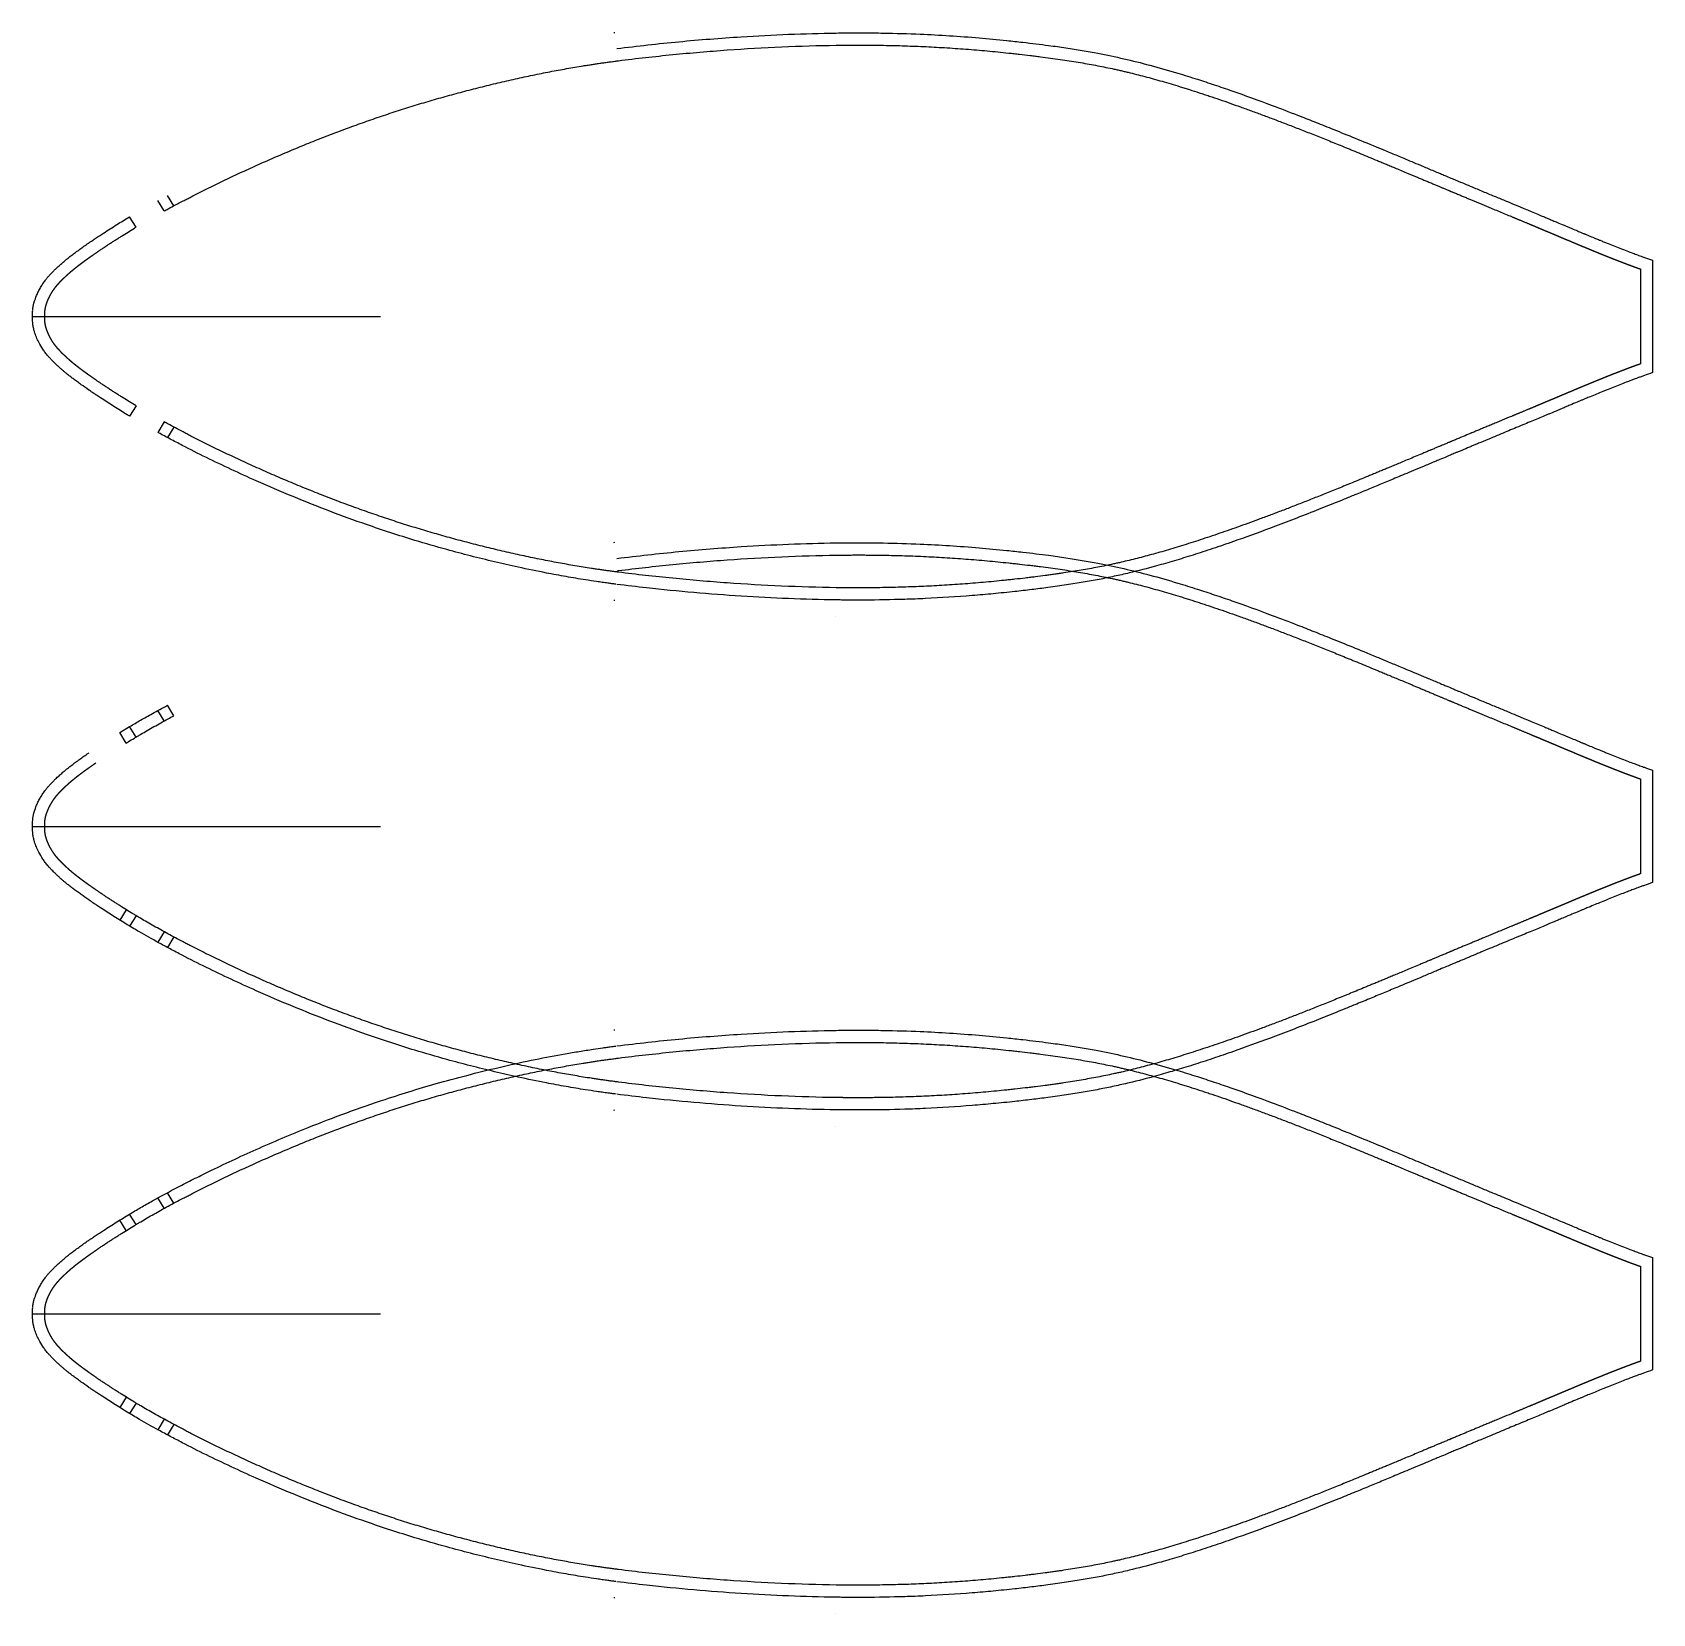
# Model space of a CAD drawing. Header units: inches. Extents: x -1514 to 1282, y -2074 to 286.
# Drawn here: x 231.7 to 430.1, y -517.7 to -324 of the extents above; entities that cross this region are included whole.
import ezdxf

# ---------------------------------------------------------------- set-up
doc = ezdxf.new("R2010")
doc.units = ezdxf.units.IN
doc.header["$LTSCALE"] = 0.1
doc.header["$MEASUREMENT"] = 0

msp = doc.modelspace()

# ---------------------------------------------------------------- linework, layer by layer
at = {"color": 2, "linetype": 'Continuous', "lineweight": 25}
for p, q in [((302.85693, -324.05216), (302.98592, -324.0356)), ((303.30447, -327.52343), (303.43066, -327.50723)), ((428.55717, -353.0105), (428.55717, -364.64365)), ((430.05717, -351.94382), (430.05717, -365.70763)), ((302.85693, -386.50042), (302.98592, -386.48386)), ((303.43066, -390.14699), (303.30438, -390.13078)), ((303.30447, -389.97169), (303.43066, -389.95549)), ((330.11163, -392.04453), (330.09779, -392.04433)), ((302.98592, -393.61862), (302.85705, -393.60208)), ((330.06256, -395.54418), (330.04728, -395.54396)), ((430.05717, -414.39208), (430.05717, -428.15589)), ((428.55717, -415.45876), (428.55717, -427.09191)), ((302.85693, -446.19897), (302.98592, -446.18241)), ((303.30447, -449.67024), (303.43066, -449.65404)), ((303.43066, -452.59525), (303.30438, -452.57904)), ((302.98592, -456.06688), (302.85705, -456.05034)), ((330.11163, -454.49279), (330.09779, -454.49259)), ((330.06256, -457.99244), (330.04728, -457.99222)), ((430.05717, -474.09063), (430.05717, -487.85445)), ((428.55717, -475.15731), (428.55717, -486.79046)), ((303.43066, -512.2938), (303.30438, -512.27759)), ((302.98592, -515.76543), (302.85705, -515.74889)), ((330.11163, -514.19134), (330.09779, -514.19114)), ((330.06256, -517.691), (330.04728, -517.69078))]:
    msp.add_line(p, q, dxfattribs=at)
for p, q in [((247.8298, -345.90888), (247.04592, -344.63)), ((248.98968, -345.28117), (248.2058, -344.00229)), ((244.36853, -347.88911), (243.58462, -346.61016)), ((231.68013, -358.8268), (274.28677, -358.8268)), ((244.36853, -369.76449), (243.58437, -371.04385)), ((247.8298, -371.74472), (247.04475, -373.02552)), ((248.98968, -372.37242), (248.2042, -373.65392)), ((248.98968, -407.72943), (248.20446, -406.44836)), ((247.8298, -408.35714), (247.04501, -407.07676)), ((242.38019, -409.7927), (243.58285, -409.05554)), ((243.16406, -411.07158), (242.38019, -409.7927)), ((244.36853, -410.33737), (243.58462, -409.05842)), ((231.68013, -421.27506), (274.28677, -421.27506)), ((243.16406, -431.47853), (242.38019, -432.75742)), ((244.36853, -432.21275), (243.58466, -433.49163)), ((247.8298, -434.19298), (247.04592, -435.47186)), ((248.98968, -434.82068), (248.2058, -436.09957)), ((248.98968, -467.42799), (248.2058, -466.1491)), ((247.8298, -468.05569), (247.04592, -466.77681)), ((243.16406, -470.77013), (242.38019, -469.49125)), ((244.36853, -470.03592), (243.58466, -468.75704)), ((231.68013, -480.97361), (274.28677, -480.97361)), ((243.16406, -491.17709), (242.38019, -492.45597)), ((244.36853, -491.9113), (243.58466, -493.19019)), ((247.8298, -493.89153), (247.04592, -495.17041)), ((248.98968, -494.51924), (248.2058, -495.79812))]:
    msp.add_line(p, q)
at = {"color": 2, "linetype": 'Continuous'}
for points, knots in [([(303.24021, -326.01937), (305.76927, -325.69563), (308.30207, -325.41831), (313.37649, -324.93632), (315.91724, -324.7331), (322.33146, -324.32172), (326.20917, -324.16565), (330.09, -324.10985)], [0, 0, 0, 0, 0.283989728, 0.283989728, 0.567979457, 0.567979457, 1.0005139, 1.0005139, 1.0005139, 1.0005139]), ([(330.09095, -324.10983), (330.50474, -324.10415), (330.89321, -324.09974), (331.44587, -324.09506), (331.63646, -324.09379), (332.02301, -324.09178), (332.21618, -324.09107), (332.79501, -324.08984), (333.18013, -324.09022), (334.333, -324.09495), (335.09815, -324.10289), (337.38354, -324.14109), (338.89329, -324.18569), (341.58623, -324.30046), (342.77979, -324.364), (345.17949, -324.51711), (346.38273, -324.60653), (348.71312, -324.80393), (349.84013, -324.91007), (351.63558, -325.096), (352.30033, -325.16845), (353.49371, -325.3048), (354.03005, -325.36848), (355.08633, -325.49882), (355.60165, -325.56496), (356.83355, -325.72957), (357.53255, -325.82866), (359.59137, -326.13857), (360.89949, -326.35999), (363.23009, -326.8027), (364.2764, -327.02192), (366.35559, -327.49966), (367.41863, -327.76451), (369.61696, -328.35306), (370.75418, -328.67734), (372.70629, -329.26581), (373.49734, -329.51236), (374.9927, -329.99265), (375.68665, -330.22065), (377.10279, -330.6959), (377.82147, -330.94202), (380.12527, -331.74637), (381.75917, -332.33924), (384.48132, -333.36112), (385.52101, -333.75837), (387.25016, -334.42986), (387.9152, -334.69048), (389.27896, -335.22967), (389.98278, -335.51027), (392.38572, -336.47572), (394.13466, -337.18971), (396.56717, -338.19626), (396.93141, -338.34727), (397.56525, -338.61052), (397.83082, -338.72096), (398.32616, -338.92719), (398.55566, -339.02284), (399.054, -339.23075), (399.31955, -339.34165), (400.20397, -339.71128), (400.88071, -339.99455), (402.03833, -340.47968), (402.46797, -340.65983), (403.14271, -340.94289), (403.37816, -341.0417), (403.81898, -341.22669), (404.02343, -341.31247), (404.40405, -341.47219), (404.57943, -341.54577), (405.06132, -341.74796), (405.32349, -341.85795), (405.6294, -341.98626), (405.71778, -342.02332), (405.86207, -342.08382), (405.9205, -342.10831), (406.04569, -342.16078), (406.1075, -342.18669), (406.29199, -342.26399), (406.41308, -342.31472), (406.77063, -342.46447), (407.00137, -342.56105), (407.56654, -342.79748), (407.89091, -342.93304), (408.44435, -343.16407), (408.68283, -343.26354), (409.15794, -343.46161), (409.39232, -343.55926), (410.08576, -343.84798), (410.53375, -344.03421), (411.41091, -344.39852), (411.84995, -344.58092), (412.64688, -344.91209), (413.00485, -345.06088), (413.36292, -345.20974)], [0.0000033524, 0.0000033524, 0.0000033524, 0.0000033524, 0.0118785748, 0.0118785748, 0.0186047583, 0.0186047583, 0.0253309418, 0.0253309418, 0.0387833088, 0.0387833088, 0.0656880429, 0.0656880429, 0.1194975111, 0.1194975111, 0.1625095995, 0.1625095995, 0.2055216879, 0.2055216879, 0.2453351809, 0.2453351809, 0.2685478222, 0.2685478222, 0.2877458439, 0.2877458439, 0.3069438655, 0.3069438655, 0.334888736, 0.334888736, 0.3907435247, 0.3907435247, 0.4394660365, 0.4394660365, 0.4881885482, 0.4881885482, 0.5369110599, 0.5369110599, 0.5691042197, 0.5691042197, 0.5955137402, 0.5955137402, 0.6219232607, 0.6219232607, 0.6789431656, 0.6789431656, 0.7122144994, 0.7122144994, 0.7324025994, 0.7324025994, 0.7525906993, 0.7525906993, 0.7993069821, 0.7993069821, 0.8073157386, 0.8073157386, 0.8129246761, 0.8129246761, 0.8176527826, 0.8176527826, 0.8223808892, 0.8223808892, 0.8325426555, 0.8325426555, 0.838070467, 0.838070467, 0.8408144069, 0.8408144069, 0.8435583468, 0.8435583468, 0.8463022866, 0.8463022866, 0.8517901664, 0.8517901664, 0.85458809, 0.85458809, 0.8573860136, 0.8573860136, 0.8601839373, 0.8601839373, 0.8657797845, 0.8657797845, 0.8769714789, 0.8769714789, 0.894127023, 0.894127023, 0.9079991887, 0.9079991887, 0.9218713544, 0.9218713544, 0.9496156859, 0.9496156859, 0.9773600174, 0.9773600174, 0.9999996342, 0.9999996342, 0.9999996342, 0.9999996342]), ([(238.59303, -349.81745), (238.71, -349.73717), (238.81578, -349.66474), (238.99598, -349.54176), (239.06749, -349.49321), (239.216, -349.39263), (239.29051, -349.34232), (239.53408, -349.17837), (239.70313, -349.06538), (240.04345, -348.83951), (240.21434, -348.72688), (240.92254, -348.26343), (241.46419, -347.9167), (242.52238, -347.25424), (243.03721, -346.93864), (243.56359, -346.62277), (243.5741, -346.61646), (243.58462, -346.61016)], [0.00001075243, 0.00001075243, 0.00001075243, 0.00001075243, 0.00450976815, 0.00450976815, 0.00900878387, 0.00900878387, 0.01350779959, 0.01350779959, 0.02385113448, 0.02385113448, 0.03419446937, 0.03419446937, 0.06656819049, 0.06656819049, 0.09697754733, 0.09697754733, 0.09759731812, 0.09759731812, 0.09759731812, 0.09759731812]), ([(413.36296, -345.20975), (414.64741, -345.74378), (415.79365, -346.22166), (416.9916, -346.72286), (417.17663, -346.80033), (417.52583, -346.94666), (417.67875, -347.01079), (418.02029, -347.15415), (418.20286, -347.23083), (418.64907, -347.41837), (418.9207, -347.53261), (419.33243, -347.70587), (419.45467, -347.75733), (419.64769, -347.83859), (419.71855, -347.86842), (419.85104, -347.92418), (419.91607, -347.95155), (420.10764, -348.03214), (420.23059, -348.08385), (420.58516, -348.23289), (420.8025, -348.32416), (421.14674, -348.46854), (421.28237, -348.52538), (421.46465, -348.60166), (421.51949, -348.62459), (421.59978, -348.65815), (421.62676, -348.66942), (421.67359, -348.68898), (421.70903, -348.70378), (421.77217, -348.73013), (421.80363, -348.74325), (421.8976, -348.78244), (421.95974, -348.80833), (422.1446, -348.88531), (422.26579, -348.93569), (422.62323, -349.08404), (422.85331, -349.1792), (423.23567, -349.33675), (423.39185, -349.40092), (423.60689, -349.489), (423.6696, -349.51465), (423.8547, -349.59026), (424.02334, -349.65896), (424.31344, -349.77668), (424.45672, -349.83461), (424.88121, -350.00565), (425.15709, -350.11598), (425.96341, -350.43589), (426.56219, -350.66948), (427.343, -350.96675), (427.56394, -351.05003), (427.96546, -351.19982), (428.16778, -351.27461), (428.56072, -351.41822), (428.74998, -351.48668), (428.98507, -351.57063), (429.02226, -351.58388), (429.05944, -351.59709), (429.39263, -351.71549), (429.7252, -351.83106), (430.05717, -351.94382)], [0.0000009047, 0.0000009047, 0.0000009047, 0.0000009047, 0.2008387429, 0.2008387429, 0.238693396, 0.238693396, 0.2741779091, 0.2741779091, 0.3096624221, 0.3096624221, 0.3556123571, 0.3556123571, 0.3745711462, 0.3745711462, 0.3841424884, 0.3841424884, 0.3937138306, 0.3937138306, 0.4128565151, 0.4128565151, 0.4511418841, 0.4511418841, 0.4793235777, 0.4793235777, 0.4921340206, 0.4921340206, 0.4988417606, 0.4988417606, 0.504013264, 0.504013264, 0.5091847675, 0.5091847675, 0.5195277743, 0.5195277743, 0.5402137881, 0.5402137881, 0.5815858156, 0.5815858156, 0.6115059329, 0.6115059329, 0.6239464351, 0.6239464351, 0.6490093728, 0.6490093728, 0.6740723105, 0.6740723105, 0.724198186, 0.724198186, 0.8244499368, 0.8244499368, 0.8651376966, 0.8651376966, 0.8999245922, 0.8999245922, 0.9347114879, 0.9347114879, 0.941249614, 0.941249614, 0.941249614, 0.9998428857, 0.9998428857, 0.9998428857, 0.9998428857]), ([(231.90473, -357.04272), (231.98368, -356.77852), (232.07891, -356.51511), (232.26188, -356.08187), (232.34074, -355.91104), (232.5011, -355.58937), (232.58631, -355.43066), (232.76517, -355.12068), (232.85926, -354.96853), (233.05717, -354.67001), (233.16105, -354.52344), (233.35179, -354.27266), (233.43164, -354.17296), (233.58685, -353.98759), (233.65806, -353.90537), (233.78897, -353.75914), (233.83497, -353.70893), (233.94014, -353.59603), (233.99483, -353.53834), (234.10332, -353.42587), (234.15997, -353.36807), (234.25903, -353.26822), (234.3102, -353.21722), (234.41291, -353.11603), (234.46476, -353.06552), (234.58774, -352.94705), (234.65826, -352.8801), (234.79655, -352.75065), (234.86685, -352.68574), (235.07921, -352.49241), (235.2234, -352.36473), (235.43036, -352.18641), (235.49047, -352.13518), (235.61349, -352.03151), (235.66666, -351.98721), (235.78284, -351.89129), (235.84193, -351.84297), (236.02195, -351.69719), (236.14586, -351.59868), (236.34261, -351.445), (236.41294, -351.39057), (236.5709, -351.26943), (236.64548, -351.21287), (236.80328, -351.0941), (236.88403, -351.03383), (237.13173, -350.85046), (237.30413, -350.72477), (237.57779, -350.52812), (237.65382, -350.4739), (237.81747, -350.35778), (237.90209, -350.29807), (238.16433, -350.11401), (238.35028, -349.98474), (238.56198, -349.83883), (238.57662, -349.82875), (238.59132, -349.81863)], [0.0006758159, 0.0006758159, 0.0006758159, 0.0006758159, 0.0856155405, 0.0856155405, 0.1391467974, 0.1391467974, 0.1926780544, 0.1926780544, 0.2462093113, 0.2462093113, 0.2997405683, 0.2997405683, 0.3401579436, 0.3401579436, 0.3722583798, 0.3722583798, 0.3958867692, 0.3958867692, 0.4195151587, 0.4195151587, 0.4411173679, 0.4411173679, 0.4627195771, 0.4627195771, 0.4843217863, 0.4843217863, 0.5130271226, 0.5130271226, 0.5417324589, 0.5417324589, 0.5991431315, 0.5991431315, 0.6226296304, 0.6226296304, 0.6461161293, 0.6461161293, 0.6696026282, 0.6696026282, 0.716575626, 0.716575626, 0.7419756989, 0.7419756989, 0.7729718614, 0.7729718614, 0.803968024, 0.803968024, 0.8659603491, 0.8659603491, 0.8982528039, 0.8982528039, 0.9305452587, 0.9305452587, 0.9951301683, 0.9951301683, 0.9999076149, 0.9999076149, 0.9999076149, 0.9999076149]), ([(231.71134, -358.07376), (231.71849, -357.99741), (231.72671, -357.92172), (231.74305, -357.79278), (231.75368, -357.72001), (231.77716, -357.57937), (231.79057, -357.50787), (231.81964, -357.3686), (231.83509, -357.30135), (231.86314, -357.19078), (231.87231, -357.15666), (231.88901, -357.09711), (231.89513, -357.07567), (231.9012, -357.05473)], [0.0023835454, 0.0023835454, 0.0023835454, 0.0023835454, 0.2066694054, 0.2066694054, 0.4109552653, 0.4109552653, 0.6152411252, 0.6152411252, 0.8195269851, 0.8195269851, 0.938174056, 0.938174056, 0.9946750821, 0.9946750821, 0.9946750821, 0.9946750821]), ([(231.71081, -359.57426), (231.68302, -359.26419), (231.67662, -358.96055), (231.68491, -358.46087), (231.69354, -358.27175), (231.71083, -358.07933)], [0.00007817154, 0.00007817154, 0.00007817154, 0.00007817154, 0.02349604073, 0.02349604073, 0.0380494547, 0.0380494547, 0.0380494547, 0.0380494547]), ([(231.90093, -360.59846), (231.89202, -360.56766), (231.88336, -360.53715), (231.872, -360.49612), (231.86808, -360.48165), (231.85284, -360.42381), (231.84324, -360.38555), (231.81286, -360.25792), (231.79379, -360.16639), (231.76421, -360.0026), (231.75291, -359.93147), (231.73575, -359.80597), (231.73133, -359.76991), (231.72131, -359.68144), (231.71633, -359.63306), (231.71163, -359.58319), (231.7115, -359.58175), (231.71136, -359.58031)], [0.0049469751, 0.0049469751, 0.0049469751, 0.0049469751, 0.0846348701, 0.0846348701, 0.1400935258, 0.1400935258, 0.2547026727, 0.2547026727, 0.5193360941, 0.5193360941, 0.7349872292, 0.7349872292, 0.8642826748, 0.8642826748, 0.9935781205, 0.9935781205, 0.9974194251, 0.9974194251, 0.9974194251, 0.9974194251]), ([(238.59136, -367.83556), (238.24864, -367.59966), (237.93855, -367.38292), (237.5188, -367.08399), (237.34635, -366.95989), (237.03033, -366.72909), (236.87858, -366.61667), (236.67396, -366.46274), (236.61822, -366.42056), (236.50045, -366.33079), (236.42969, -366.27647), (236.302, -366.17755), (236.23913, -366.12843), (236.05323, -365.98193), (235.93305, -365.88553), (235.72321, -365.71403), (235.63825, -365.6436), (235.44459, -365.4802), (235.34991, -365.39888), (235.16175, -365.23443), (235.06883, -365.15176), (234.8762, -364.9773), (234.77722, -364.88587), (234.58061, -364.70059), (234.47887, -364.60279), (234.30867, -364.43561), (234.24238, -364.36956), (234.08745, -364.21224), (234.01441, -364.13651), (233.89599, -364.01099), (233.84949, -363.96091), (233.72882, -363.82866), (233.64542, -363.73448), (233.45692, -363.51309), (233.35531, -363.38706), (233.14892, -363.11366), (233.05009, -362.97363), (232.77519, -362.55852), (232.61052, -362.27597), (232.35717, -361.78016), (232.25698, -361.56433), (232.08045, -361.13811), (232.00346, -360.92732), (231.92577, -360.68091), (231.91496, -360.6457), (231.90446, -360.61047)], [0.0000881401, 0.0000881401, 0.0000881401, 0.0000881401, 0.1117175385, 0.1117175385, 0.1687966325, 0.1687966325, 0.2258757266, 0.2258757266, 0.2490135781, 0.2490135781, 0.2721514296, 0.2721514296, 0.295289281, 0.295289281, 0.341564984, 0.341564984, 0.3786771343, 0.3786771343, 0.4157892846, 0.4157892846, 0.4529014349, 0.4529014349, 0.4936431, 0.4936431, 0.5343847651, 0.5343847651, 0.5650224423, 0.5650224423, 0.5956601195, 0.5956601195, 0.6167390025, 0.6167390025, 0.6520100194, 0.6520100194, 0.7030823079, 0.7030823079, 0.7541545963, 0.7541545963, 0.8518991218, 0.8518991218, 0.919934883, 0.919934883, 0.9879706441, 0.9879706441, 0.9993125159, 0.9993125159, 0.9993125159, 0.9993125159]), ([(430.05717, -365.70763), (429.6774, -365.83914), (429.34486, -365.9556), (429.05959, -366.05701), (428.91809, -366.10731), (428.78822, -366.1539), (428.51334, -366.2533), (428.37389, -366.30413), (428.13501, -366.39188), (428.03125, -366.43019), (427.84348, -366.49987), (427.75726, -366.53202), (427.57497, -366.60028), (427.48304, -366.63485), (427.20492, -366.73989), (427.01639, -366.81168), (426.5732, -366.9818), (426.31625, -367.08141), (425.75781, -367.29995), (425.50088, -367.40156), (424.95312, -367.61975), (424.67205, -367.73258), (424.24624, -367.90477), (424.107, -367.96126), (423.68457, -368.13322), (423.45299, -368.22811), (422.94379, -368.43762), (422.67812, -368.54741), (422.23274, -368.73224), (422.06, -368.80409), (421.81018, -368.90822), (421.71285, -368.94884), (421.61438, -368.98996), (421.56694, -369.00978), (421.46436, -369.05268), (421.41118, -369.07493), (421.24597, -369.14409), (421.12828, -369.19341), (420.75252, -369.35101), (420.47179, -369.46894), (420.01201, -369.66229), (419.8562, -369.72785), (419.4684, -369.89109), (419.26332, -369.97743), (418.86664, -370.14433), (418.67782, -370.22374), (418.1399, -370.44986), (417.81843, -370.58484), (417.48366, -370.72521), (417.42342, -370.75046), (417.30704, -370.79923), (417.24834, -370.82382), (417.07078, -370.89819), (416.95042, -370.94857), (416.58319, -371.10222), (416.33026, -371.20795), (415.54722, -371.53498), (414.99282, -371.76615), (414.0691, -372.15076), (413.72147, -372.29539), (413.36317, -372.44436)], [0.0088952553, 0.0088952553, 0.0088952553, 0.0088952553, 0.0586359514, 0.0586359514, 0.0586359514, 0.083307565, 0.083307565, 0.1079791786, 0.1079791786, 0.1249864935, 0.1249864935, 0.1419938083, 0.1419938083, 0.1590011232, 0.1590011232, 0.1930157529, 0.1930157529, 0.2376596677, 0.2376596677, 0.2880828139, 0.2880828139, 0.3385059601, 0.3385059601, 0.3625711456, 0.3625711456, 0.4107015166, 0.4107015166, 0.4588318875, 0.4588318875, 0.4881574838, 0.4881574838, 0.5002563731, 0.5002563731, 0.5123552625, 0.5123552625, 0.5244541518, 0.5244541518, 0.5486519305, 0.5486519305, 0.597047488, 0.597047488, 0.6202085395, 0.6202085395, 0.6522795095, 0.6522795095, 0.6843504796, 0.6843504796, 0.7484924197, 0.7484924197, 0.7607046238, 0.7607046238, 0.7729168278, 0.7729168278, 0.7973412358, 0.7973412358, 0.8461900519, 0.8461900519, 0.943887684, 0.943887684, 0.9999906279, 0.9999906279, 0.9999906279, 0.9999906279]), ([(243.58437, -371.04385), (243.48777, -370.98593), (243.39122, -370.92781), (242.18713, -370.20007), (241.08452, -369.5028), (239.84179, -368.68104), (239.67745, -368.57164), (239.41531, -368.39591), (239.31681, -368.32961), (239.1356, -368.20713), (239.0552, -368.15264), (238.86725, -368.02458), (238.76282, -367.95318), (238.62852, -367.86107), (238.61066, -367.84881), (238.59299, -367.83668)], [0.90230025376, 0.90230025376, 0.90230025376, 0.90230025376, 0.90800607704, 0.90800607704, 0.97341418114, 0.97341418114, 0.98345007148, 0.98345007148, 0.98943037992, 0.98943037992, 0.99433866613, 0.99433866613, 0.99924695235, 0.99924695235, 0.99998888687, 0.99998888687, 0.99998888687, 0.99998888687]), ([(413.36281, -372.44451), (412.75318, -372.69778), (412.14322, -372.95123), (411.08335, -373.39171), (410.62422, -373.58252), (409.78469, -373.93171), (409.39604, -374.09349), (408.84624, -374.32256), (408.66294, -374.39897), (408.34788, -374.53039), (408.21306, -374.58666), (407.92921, -374.70519), (407.7835, -374.76607), (407.33502, -374.95353), (407.02089, -375.08495), (406.55056, -375.28189), (406.40674, -375.34213), (406.15321, -375.44835), (406.04468, -375.49383), (405.87155, -375.5664), (405.81, -375.5922), (405.64831, -375.66), (405.55321, -375.69989), (405.10343, -375.88855), (404.62379, -376.08979), (403.80746, -376.43234), (403.59678, -376.52075), (402.89761, -376.81415), (402.44055, -377.00587), (401.57676, -377.36799), (401.16759, -377.53941), (400.00807, -378.02489), (399.32512, -378.31037), (398.43439, -378.68192), (398.16134, -378.79566), (397.61266, -379.02396), (397.34234, -379.13629), (396.49308, -379.48877), (395.93025, -379.72166), (394.76942, -380.20047), (394.177, -380.44384), (393.15986, -380.85985), (392.72006, -381.03905), (391.84954, -381.39238), (391.42136, -381.56548), (390.15815, -382.07402), (389.3441, -382.39886), (387.62258, -383.07928), (386.71608, -383.43321), (384.94946, -384.11407), (384.09198, -384.43997), (381.68775, -385.34004), (380.18346, -385.8858), (377.87841, -386.69315), (377.03602, -386.9816), (375.38039, -387.5352), (374.57132, -387.79897), (373.01133, -388.29374), (372.25598, -388.52616), (370.7705, -388.96837), (370.04319, -389.1773), (368.17645, -389.69327), (367.06455, -389.97979), (365.36449, -390.38462), (364.76315, -390.52088), (363.53425, -390.78455), (362.91456, -390.91031), (361.65007, -391.15255), (361.0028, -391.2695), (359.67337, -391.496), (358.99222, -391.60535), (357.56002, -391.82187), (356.81114, -391.92804), (355.3828, -392.1181), (354.71515, -392.20249), (353.34939, -392.36681), (352.65618, -392.44618), (351.07783, -392.618), (350.20328, -392.70702), (348.46657, -392.87113), (347.60254, -392.94649), (344.82268, -393.16842), (342.91744, -393.2888), (340.17771, -393.41574), (339.33289, -393.4486), (336.84495, -393.52711), (335.19207, -393.55616), (333.21844, -393.56379), (332.91397, -393.56421), (332.16391, -393.56342), (331.71578, -393.56132), (331.14439, -393.55666), (331.01689, -393.5555), (330.7965, -393.55326), (330.70789, -393.5523), (330.47658, -393.54951), (330.34096, -393.54776), (330.15443, -393.54525), (330.1226, -393.54482), (330.09117, -393.54439)], [0.0000024189, 0.0000024189, 0.0000024189, 0.0000024189, 0.0246449547, 0.0246449547, 0.0428760504, 0.0428760504, 0.0611071462, 0.0611071462, 0.0709193512, 0.0709193512, 0.0788305256, 0.0788305256, 0.0867416999, 0.0867416999, 0.1025640487, 0.1025640487, 0.1093419135, 0.1093419135, 0.1142843664, 0.1142843664, 0.1171414412, 0.1171414412, 0.119998516, 0.119998516, 0.128826715, 0.128826715, 0.1316256076, 0.1316256076, 0.1375425043, 0.1375425043, 0.143459401, 0.143459401, 0.1552931945, 0.1552931945, 0.161295248, 0.161295248, 0.1672973015, 0.1672973015, 0.1804798911, 0.1804798911, 0.1955435296, 0.1955435296, 0.2076530116, 0.2076530116, 0.2197624936, 0.2197624936, 0.2439814576, 0.2439814576, 0.2728556679, 0.2728556679, 0.3017298781, 0.3017298781, 0.3561293356, 0.3561293356, 0.3882345385, 0.3882345385, 0.4203397413, 0.4203397413, 0.4524449442, 0.4524449442, 0.4845501471, 0.4845501471, 0.5366292967, 0.5366292967, 0.5661336769, 0.5661336769, 0.595638057, 0.595638057, 0.6251424372, 0.6251424372, 0.6546468173, 0.6546468173, 0.6857144266, 0.6857144266, 0.7111245205, 0.7111245205, 0.7365346144, 0.7365346144, 0.7680042116, 0.7680042116, 0.7994738087, 0.7994738087, 0.8696574643, 0.8696574643, 0.9008063119, 0.9008063119, 0.9608877947, 0.9608877947, 0.9718204931, 0.9718204931, 0.9877981526, 0.9877981526, 0.9924595546, 0.9924595546, 0.9958928165, 0.9958928165, 0.9993260783, 0.9993260783, 0.9999960058, 0.9999960058, 0.9999960058, 0.9999960058]), ([(303.11192, -391.61838), (302.93755, -391.59582), (302.76617, -391.57341), (302.44143, -391.53045), (302.28608, -391.50963), (301.90432, -391.45777), (301.67774, -391.42635), (301.22001, -391.36172), (300.99139, -391.32884), (300.30719, -391.22864), (299.85304, -391.15971), (298.60852, -390.96416), (297.81873, -390.83259), (296.22143, -390.55179), (295.41735, -390.4031), (293.46989, -390.02547), (292.3186, -389.78803), (290.19013, -389.32361), (289.22055, -389.10281), (287.27977, -388.6428), (286.30232, -388.40217), (284.3588, -387.90526), (283.39555, -387.6496), (281.11475, -387.02176), (279.80447, -386.64272), (277.51935, -385.94902), (276.53381, -385.63877), (274.55302, -384.99301), (273.56084, -384.65846), (271.08597, -383.79639), (269.60384, -383.25562), (266.61598, -382.11679), (265.10592, -381.51703), (262.09162, -380.27188), (260.5838, -379.62504), (258.05552, -378.49991), (257.02514, -378.02984), (254.98406, -377.07606), (253.97425, -376.59232), (251.98263, -375.61324), (250.99907, -375.11698), (249.52451, -374.35338), (249.02753, -374.09255), (248.06334, -373.57959), (247.59317, -373.32588), (247.10509, -373.05861), (247.07489, -373.04206), (247.04475, -373.02552)], [0.000009165, 0.000009165, 0.000009165, 0.000009165, 0.0065451997, 0.0065451997, 0.0130812343, 0.0130812343, 0.02344286, 0.02344286, 0.0338044856, 0.0338044856, 0.0545277369, 0.0545277369, 0.0908407378, 0.0908407378, 0.1271537386, 0.1271537386, 0.1780419475, 0.1780419475, 0.2197814843, 0.2197814843, 0.2615210211, 0.2615210211, 0.3032605578, 0.3032605578, 0.3611637302, 0.3611637302, 0.4055539756, 0.4055539756, 0.449944221, 0.449944221, 0.5160555903, 0.5160555903, 0.5821669595, 0.5821669595, 0.6482783288, 0.6482783288, 0.6937935245, 0.6937935245, 0.7404729994, 0.7404729994, 0.7871524743, 0.7871524743, 0.8113521592, 0.8113521592, 0.8355518441, 0.8355518441, 0.8371512062, 0.8371512062, 0.8371512062, 0.8371512062]), ([(303.24021, -388.46763), (305.76927, -388.14389), (308.30207, -387.86657), (313.37649, -387.38458), (315.91724, -387.18136), (322.33146, -386.76998), (326.20917, -386.61391), (330.09, -386.55811)], [0, 0, 0, 0, 0.283989728, 0.283989728, 0.567979457, 0.567979457, 1.0005139, 1.0005139, 1.0005139, 1.0005139]), ([(330.09095, -386.55809), (330.50474, -386.55241), (330.89321, -386.548), (331.44587, -386.54332), (331.63646, -386.54205), (332.02301, -386.54004), (332.21618, -386.53933), (332.79501, -386.5381), (333.18013, -386.53848), (334.333, -386.54321), (335.09815, -386.55115), (337.38354, -386.58935), (338.89329, -386.63395), (341.58623, -386.74872), (342.77979, -386.81226), (345.17949, -386.96537), (346.38273, -387.05479), (348.71312, -387.25219), (349.84013, -387.35833), (351.63558, -387.54426), (352.30033, -387.61671), (353.49371, -387.75306), (354.03005, -387.81674), (355.08633, -387.94708), (355.60165, -388.01322), (356.83355, -388.17783), (357.53255, -388.27692), (359.59137, -388.58683), (360.89949, -388.80825), (363.23009, -389.25096), (364.2764, -389.47018), (366.35559, -389.94792), (367.41863, -390.21277), (369.61696, -390.80132), (370.75418, -391.1256), (372.70629, -391.71407), (373.49734, -391.96062), (374.9927, -392.44091), (375.68665, -392.6689), (377.10279, -393.14415), (377.82147, -393.39028), (380.12527, -394.19463), (381.75917, -394.7875), (384.48132, -395.80938), (385.52101, -396.20663), (387.25016, -396.87811), (387.9152, -397.13874), (389.27896, -397.67793), (389.98278, -397.95853), (392.38572, -398.92398), (394.13466, -399.63797), (396.56717, -400.64452), (396.93141, -400.79553), (397.56525, -401.05878), (397.83082, -401.16922), (398.32616, -401.37545), (398.55566, -401.4711), (399.054, -401.67901), (399.31955, -401.78991), (400.20397, -402.15954), (400.88071, -402.44281), (402.03833, -402.92793), (402.46797, -403.10808), (403.14271, -403.39115), (403.37816, -403.48996), (403.81898, -403.67494), (404.02343, -403.76073), (404.40405, -403.92044), (404.57943, -403.99403), (405.06132, -404.19622), (405.32349, -404.30621), (405.6294, -404.43452), (405.71778, -404.47158), (405.86207, -404.53208), (405.9205, -404.55657), (406.04569, -404.60904), (406.1075, -404.63495), (406.29199, -404.71225), (406.41308, -404.76298), (406.77063, -404.91273), (407.00137, -405.00931), (407.56654, -405.24574), (407.89091, -405.3813), (408.44435, -405.61233), (408.68283, -405.7118), (409.15794, -405.90987), (409.39232, -406.00752), (410.08576, -406.29624), (410.53375, -406.48247), (411.41091, -406.84678), (411.84995, -407.02918), (412.64688, -407.36035), (413.00485, -407.50914), (413.36292, -407.658)], [0.0000033524, 0.0000033524, 0.0000033524, 0.0000033524, 0.0118785748, 0.0118785748, 0.0186047583, 0.0186047583, 0.0253309418, 0.0253309418, 0.0387833088, 0.0387833088, 0.0656880429, 0.0656880429, 0.1194975111, 0.1194975111, 0.1625095995, 0.1625095995, 0.2055216879, 0.2055216879, 0.2453351809, 0.2453351809, 0.2685478222, 0.2685478222, 0.2877458439, 0.2877458439, 0.3069438655, 0.3069438655, 0.334888736, 0.334888736, 0.3907435247, 0.3907435247, 0.4394660365, 0.4394660365, 0.4881885482, 0.4881885482, 0.5369110599, 0.5369110599, 0.5691042197, 0.5691042197, 0.5955137402, 0.5955137402, 0.6219232607, 0.6219232607, 0.6789431656, 0.6789431656, 0.7122144994, 0.7122144994, 0.7324025994, 0.7324025994, 0.7525906993, 0.7525906993, 0.7993069821, 0.7993069821, 0.8073157386, 0.8073157386, 0.8129246761, 0.8129246761, 0.8176527826, 0.8176527826, 0.8223808892, 0.8223808892, 0.8325426555, 0.8325426555, 0.838070467, 0.838070467, 0.8408144069, 0.8408144069, 0.8435583468, 0.8435583468, 0.8463022866, 0.8463022866, 0.8517901664, 0.8517901664, 0.85458809, 0.85458809, 0.8573860136, 0.8573860136, 0.8601839373, 0.8601839373, 0.8657797845, 0.8657797845, 0.8769714789, 0.8769714789, 0.894127023, 0.894127023, 0.9079991887, 0.9079991887, 0.9218713544, 0.9218713544, 0.9496156859, 0.9496156859, 0.9773600174, 0.9773600174, 0.9999996342, 0.9999996342, 0.9999996342, 0.9999996342]), ([(330.07613, -393.54417), (326.20022, -393.4882), (322.32662, -393.33217), (314.59192, -392.83612), (310.73295, -392.49765), (305.66725, -391.93465), (304.45341, -391.79015), (303.24021, -391.63485)], [0.0000010551, 0.0000010551, 0.0000010551, 0.0000010551, 0.4318725171, 0.4318725171, 0.863743979, 0.863743979, 1, 1, 1, 1]), ([(243.58462, -409.05842), (244.0279, -408.79265), (244.47168, -408.5315), (245.39556, -407.99772), (245.87276, -407.72703), (246.95533, -407.12377), (247.56888, -406.78875), (248.20446, -406.44836)], [0.09759731812, 0.09759731812, 0.09759731812, 0.09759731812, 0.12372719403, 0.12372719403, 0.15047684073, 0.15047684073, 0.18273483013, 0.18273483013, 0.18273483013, 0.18273483013]), ([(413.36296, -407.65801), (414.64741, -408.19204), (415.79365, -408.66992), (416.9916, -409.17112), (417.17663, -409.24859), (417.52583, -409.39492), (417.67875, -409.45905), (418.02029, -409.60241), (418.20286, -409.67909), (418.64907, -409.86663), (418.9207, -409.98087), (419.33243, -410.15413), (419.45467, -410.20559), (419.64769, -410.28685), (419.71855, -410.31668), (419.85104, -410.37244), (419.91607, -410.39981), (420.10764, -410.4804), (420.23059, -410.53211), (420.58516, -410.68115), (420.8025, -410.77242), (421.14674, -410.9168), (421.28237, -410.97364), (421.46465, -411.04992), (421.51949, -411.07285), (421.59978, -411.10641), (421.62676, -411.11768), (421.67359, -411.13724), (421.70903, -411.15204), (421.77217, -411.17839), (421.80363, -411.19151), (421.8976, -411.2307), (421.95974, -411.25659), (422.1446, -411.33357), (422.26579, -411.38395), (422.62323, -411.5323), (422.85331, -411.62746), (423.23567, -411.78501), (423.39185, -411.84918), (423.60689, -411.93726), (423.6696, -411.96291), (423.8547, -412.03852), (424.02334, -412.10722), (424.31344, -412.22494), (424.45672, -412.28287), (424.88121, -412.45391), (425.15709, -412.56424), (425.96341, -412.88415), (426.56219, -413.11773), (427.343, -413.41501), (427.56394, -413.49829), (427.96546, -413.64808), (428.16778, -413.72287), (428.56072, -413.86648), (428.74998, -413.93494), (428.98507, -414.01889), (429.02226, -414.03214), (429.05944, -414.04535), (429.39263, -414.16375), (429.7252, -414.27932), (430.05717, -414.39208)], [0.0000009047, 0.0000009047, 0.0000009047, 0.0000009047, 0.2008387429, 0.2008387429, 0.238693396, 0.238693396, 0.2741779091, 0.2741779091, 0.3096624221, 0.3096624221, 0.3556123571, 0.3556123571, 0.3745711462, 0.3745711462, 0.3841424884, 0.3841424884, 0.3937138306, 0.3937138306, 0.4128565151, 0.4128565151, 0.4511418841, 0.4511418841, 0.4793235777, 0.4793235777, 0.4921340206, 0.4921340206, 0.4988417606, 0.4988417606, 0.504013264, 0.504013264, 0.5091847675, 0.5091847675, 0.5195277743, 0.5195277743, 0.5402137881, 0.5402137881, 0.5815858156, 0.5815858156, 0.6115059329, 0.6115059329, 0.6239464351, 0.6239464351, 0.6490093728, 0.6490093728, 0.6740723105, 0.6740723105, 0.724198186, 0.724198186, 0.8244499368, 0.8244499368, 0.8651376966, 0.8651376966, 0.8999245922, 0.8999245922, 0.9347114879, 0.9347114879, 0.941249614, 0.941249614, 0.941249614, 0.9998428857, 0.9998428857, 0.9998428857, 0.9998428857]), ([(231.90473, -419.49098), (231.98368, -419.22678), (232.07891, -418.96337), (232.26188, -418.53013), (232.34074, -418.3593), (232.5011, -418.03763), (232.58631, -417.87892), (232.76517, -417.56894), (232.85926, -417.41678), (233.05717, -417.11827), (233.16105, -416.9717), (233.35179, -416.72092), (233.43164, -416.62122), (233.58685, -416.43585), (233.65806, -416.35363), (233.78897, -416.2074), (233.83497, -416.15719), (233.94014, -416.04428), (233.99483, -415.9866), (234.10332, -415.87413), (234.15997, -415.81632), (234.25903, -415.71648), (234.3102, -415.66548), (234.41291, -415.56429), (234.46476, -415.51378), (234.58774, -415.39531), (234.65826, -415.32836), (234.79655, -415.19891), (234.86685, -415.134), (235.07921, -414.94067), (235.2234, -414.81299), (235.43036, -414.63466), (235.49047, -414.58344), (235.61349, -414.47977), (235.66666, -414.43547), (235.78284, -414.33955), (235.84193, -414.29123), (236.02195, -414.14545), (236.14586, -414.04694), (236.34261, -413.89326), (236.41294, -413.83883), (236.5709, -413.71769), (236.64548, -413.66113), (236.80328, -413.54236), (236.88403, -413.48209), (237.13173, -413.29872), (237.30413, -413.17303), (237.57779, -412.97638), (237.65382, -412.92216), (237.81747, -412.80604), (237.90209, -412.74633), (238.16433, -412.56227), (238.35028, -412.433), (238.56198, -412.28709), (238.57662, -412.27701), (238.59132, -412.26689)], [0.0006758159, 0.0006758159, 0.0006758159, 0.0006758159, 0.0856155405, 0.0856155405, 0.1391467974, 0.1391467974, 0.1926780544, 0.1926780544, 0.2462093113, 0.2462093113, 0.2997405683, 0.2997405683, 0.3401579436, 0.3401579436, 0.3722583798, 0.3722583798, 0.3958867692, 0.3958867692, 0.4195151587, 0.4195151587, 0.4411173679, 0.4411173679, 0.4627195771, 0.4627195771, 0.4843217863, 0.4843217863, 0.5130271226, 0.5130271226, 0.5417324589, 0.5417324589, 0.5991431315, 0.5991431315, 0.6226296304, 0.6226296304, 0.6461161293, 0.6461161293, 0.6696026282, 0.6696026282, 0.716575626, 0.716575626, 0.7419756989, 0.7419756989, 0.7729718614, 0.7729718614, 0.803968024, 0.803968024, 0.8659603491, 0.8659603491, 0.8982528039, 0.8982528039, 0.9305452587, 0.9305452587, 0.9951301683, 0.9951301683, 0.9999076149, 0.9999076149, 0.9999076149, 0.9999076149]), ([(231.71081, -422.02252), (231.68302, -421.71245), (231.67662, -421.40881), (231.68491, -420.90913), (231.69354, -420.72001), (231.71083, -420.52759)], [0.00007817154, 0.00007817154, 0.00007817154, 0.00007817154, 0.02349604073, 0.02349604073, 0.0380494547, 0.0380494547, 0.0380494547, 0.0380494547]), ([(231.71134, -420.52202), (231.71849, -420.44567), (231.72671, -420.36998), (231.74305, -420.24104), (231.75368, -420.16827), (231.77716, -420.02763), (231.79057, -419.95613), (231.81964, -419.81686), (231.83509, -419.74961), (231.86314, -419.63904), (231.87231, -419.60492), (231.88901, -419.54537), (231.89513, -419.52393), (231.9012, -419.50299)], [0.0023835454, 0.0023835454, 0.0023835454, 0.0023835454, 0.2066694054, 0.2066694054, 0.4109552653, 0.4109552653, 0.6152411252, 0.6152411252, 0.8195269851, 0.8195269851, 0.938174056, 0.938174056, 0.9946750821, 0.9946750821, 0.9946750821, 0.9946750821]), ([(231.90093, -423.04672), (231.89202, -423.01592), (231.88336, -422.98541), (231.872, -422.94438), (231.86808, -422.92991), (231.85284, -422.87207), (231.84324, -422.83381), (231.81286, -422.70618), (231.79379, -422.61465), (231.76421, -422.45086), (231.75291, -422.37973), (231.73575, -422.25423), (231.73133, -422.21817), (231.72131, -422.1297), (231.71633, -422.08132), (231.71163, -422.03145), (231.7115, -422.03001), (231.71136, -422.02857)], [0.0049469751, 0.0049469751, 0.0049469751, 0.0049469751, 0.0846348701, 0.0846348701, 0.1400935258, 0.1400935258, 0.2547026727, 0.2547026727, 0.5193360941, 0.5193360941, 0.7349872292, 0.7349872292, 0.8642826748, 0.8642826748, 0.9935781205, 0.9935781205, 0.9974194251, 0.9974194251, 0.9974194251, 0.9974194251]), ([(238.59136, -430.28382), (238.24864, -430.04792), (237.93855, -429.83118), (237.5188, -429.53225), (237.34635, -429.40815), (237.03033, -429.17735), (236.87858, -429.06493), (236.67396, -428.911), (236.61822, -428.86882), (236.50045, -428.77905), (236.42969, -428.72473), (236.302, -428.62581), (236.23913, -428.57669), (236.05323, -428.43019), (235.93305, -428.33379), (235.72321, -428.16229), (235.63825, -428.09186), (235.44459, -427.92846), (235.34991, -427.84714), (235.16175, -427.68269), (235.06883, -427.60002), (234.8762, -427.42556), (234.77722, -427.33412), (234.58061, -427.14885), (234.47887, -427.05105), (234.30867, -426.88387), (234.24238, -426.81782), (234.08745, -426.6605), (234.01441, -426.58477), (233.89599, -426.45925), (233.84949, -426.40917), (233.72882, -426.27692), (233.64542, -426.18274), (233.45692, -425.96135), (233.35531, -425.83532), (233.14892, -425.56191), (233.05009, -425.42189), (232.77519, -425.00677), (232.61052, -424.72423), (232.35717, -424.22842), (232.25698, -424.01259), (232.08045, -423.58637), (232.00346, -423.37558), (231.92577, -423.12917), (231.91496, -423.09396), (231.90446, -423.05873)], [0.0000881401, 0.0000881401, 0.0000881401, 0.0000881401, 0.1117175385, 0.1117175385, 0.1687966325, 0.1687966325, 0.2258757266, 0.2258757266, 0.2490135781, 0.2490135781, 0.2721514296, 0.2721514296, 0.295289281, 0.295289281, 0.341564984, 0.341564984, 0.3786771343, 0.3786771343, 0.4157892846, 0.4157892846, 0.4529014349, 0.4529014349, 0.4936431, 0.4936431, 0.5343847651, 0.5343847651, 0.5650224423, 0.5650224423, 0.5956601195, 0.5956601195, 0.6167390025, 0.6167390025, 0.6520100194, 0.6520100194, 0.7030823079, 0.7030823079, 0.7541545963, 0.7541545963, 0.8518991218, 0.8518991218, 0.919934883, 0.919934883, 0.9879706441, 0.9879706441, 0.9993125159, 0.9993125159, 0.9993125159, 0.9993125159]), ([(430.05717, -428.15589), (429.6774, -428.2874), (429.34486, -428.40386), (429.05959, -428.50527), (428.91809, -428.55557), (428.78822, -428.60216), (428.51334, -428.70156), (428.37389, -428.75239), (428.13501, -428.84013), (428.03125, -428.87845), (427.84348, -428.94813), (427.75726, -428.98028), (427.57497, -429.04853), (427.48304, -429.08311), (427.20492, -429.18814), (427.01639, -429.25994), (426.5732, -429.43006), (426.31625, -429.52967), (425.75781, -429.74821), (425.50088, -429.84982), (424.95312, -430.06801), (424.67205, -430.18084), (424.24624, -430.35303), (424.107, -430.40952), (423.68457, -430.58148), (423.45299, -430.67637), (422.94379, -430.88588), (422.67812, -430.99567), (422.23274, -431.1805), (422.06, -431.25235), (421.81018, -431.35648), (421.71285, -431.3971), (421.61438, -431.43822), (421.56694, -431.45804), (421.46436, -431.50094), (421.41118, -431.52319), (421.24597, -431.59235), (421.12828, -431.64167), (420.75252, -431.79927), (420.47179, -431.91719), (420.01201, -432.11055), (419.8562, -432.17611), (419.4684, -432.33935), (419.26332, -432.42569), (418.86664, -432.59259), (418.67782, -432.672), (418.1399, -432.89812), (417.81843, -433.0331), (417.48366, -433.17347), (417.42342, -433.19872), (417.30704, -433.24749), (417.24834, -433.27208), (417.07078, -433.34644), (416.95042, -433.39683), (416.58319, -433.55048), (416.33026, -433.65621), (415.54722, -433.98324), (414.99282, -434.21441), (414.0691, -434.59902), (413.72147, -434.74365), (413.36317, -434.89262)], [0.0088952553, 0.0088952553, 0.0088952553, 0.0088952553, 0.0586359514, 0.0586359514, 0.0586359514, 0.083307565, 0.083307565, 0.1079791786, 0.1079791786, 0.1249864935, 0.1249864935, 0.1419938083, 0.1419938083, 0.1590011232, 0.1590011232, 0.1930157529, 0.1930157529, 0.2376596677, 0.2376596677, 0.2880828139, 0.2880828139, 0.3385059601, 0.3385059601, 0.3625711456, 0.3625711456, 0.4107015166, 0.4107015166, 0.4588318875, 0.4588318875, 0.4881574838, 0.4881574838, 0.5002563731, 0.5002563731, 0.5123552625, 0.5123552625, 0.5244541518, 0.5244541518, 0.5486519305, 0.5486519305, 0.597047488, 0.597047488, 0.6202085395, 0.6202085395, 0.6522795095, 0.6522795095, 0.6843504796, 0.6843504796, 0.7484924197, 0.7484924197, 0.7607046238, 0.7607046238, 0.7729168278, 0.7729168278, 0.7973412358, 0.7973412358, 0.8461900519, 0.8461900519, 0.943887684, 0.943887684, 0.9999906279, 0.9999906279, 0.9999906279, 0.9999906279]), ([(303.11192, -454.06664), (302.93755, -454.04408), (302.76617, -454.02167), (302.44143, -453.9787), (302.28608, -453.95789), (301.90432, -453.90603), (301.67774, -453.87461), (301.22001, -453.80998), (300.99139, -453.7771), (300.30719, -453.6769), (299.85304, -453.60797), (298.60852, -453.41242), (297.81873, -453.28085), (296.22143, -453.00005), (295.41735, -452.85136), (293.46989, -452.47373), (292.3186, -452.23629), (290.19013, -451.77187), (289.22055, -451.55107), (287.27977, -451.09106), (286.30232, -450.85042), (284.3588, -450.35352), (283.39555, -450.09786), (281.11475, -449.47002), (279.80447, -449.09098), (277.51935, -448.39728), (276.53381, -448.08703), (274.55302, -447.44127), (273.56084, -447.10672), (271.08597, -446.24465), (269.60384, -445.70388), (266.61598, -444.56505), (265.10592, -443.96529), (262.09162, -442.72014), (260.5838, -442.0733), (258.05552, -440.94817), (257.02514, -440.4781), (254.98406, -439.52432), (253.97425, -439.04058), (251.98263, -438.0615), (250.99907, -437.56523), (249.52451, -436.80164), (249.02753, -436.54081), (248.06334, -436.02785), (247.59317, -435.77414), (246.31962, -435.07675), (245.54569, -434.64109), (244.28631, -433.91091), (243.79133, -433.61789), (242.18713, -432.64833), (241.08452, -431.95106), (239.84179, -431.1293), (239.67745, -431.0199), (239.41531, -430.84417), (239.31681, -430.77787), (239.1356, -430.65539), (239.0552, -430.6009), (238.86725, -430.47284), (238.76282, -430.40143), (238.62852, -430.30933), (238.61066, -430.29707), (238.59299, -430.28494)], [0.000009165, 0.000009165, 0.000009165, 0.000009165, 0.0065451997, 0.0065451997, 0.0130812343, 0.0130812343, 0.02344286, 0.02344286, 0.0338044856, 0.0338044856, 0.0545277369, 0.0545277369, 0.0908407378, 0.0908407378, 0.1271537386, 0.1271537386, 0.1780419475, 0.1780419475, 0.2197814843, 0.2197814843, 0.2615210211, 0.2615210211, 0.3032605578, 0.3032605578, 0.3611637302, 0.3611637302, 0.4055539756, 0.4055539756, 0.449944221, 0.449944221, 0.5160555903, 0.5160555903, 0.5821669595, 0.5821669595, 0.6482783288, 0.6482783288, 0.6937935245, 0.6937935245, 0.7404729994, 0.7404729994, 0.7871524743, 0.7871524743, 0.8113521592, 0.8113521592, 0.8355518441, 0.8355518441, 0.87866985, 0.87866985, 0.908006077, 0.908006077, 0.9734141811, 0.9734141811, 0.9834500715, 0.9834500715, 0.9894303799, 0.9894303799, 0.9943386661, 0.9943386661, 0.9992469523, 0.9992469523, 0.9999888869, 0.9999888869, 0.9999888869, 0.9999888869]), ([(413.36281, -434.89277), (412.75318, -435.14604), (412.14322, -435.39949), (411.08335, -435.83997), (410.62422, -436.03078), (409.78469, -436.37997), (409.39604, -436.54175), (408.84624, -436.77081), (408.66294, -436.84722), (408.34788, -436.97865), (408.21306, -437.03492), (407.92921, -437.15345), (407.7835, -437.21433), (407.33502, -437.40179), (407.02089, -437.53321), (406.55056, -437.73014), (406.40674, -437.79038), (406.15321, -437.89661), (406.04468, -437.94209), (405.87155, -438.01466), (405.81, -438.04046), (405.64831, -438.10826), (405.55321, -438.14815), (405.10343, -438.33681), (404.62379, -438.53805), (403.80746, -438.8806), (403.59678, -438.96901), (402.89761, -439.26241), (402.44055, -439.45413), (401.57676, -439.81624), (401.16759, -439.98767), (400.00807, -440.47315), (399.32512, -440.75863), (398.43439, -441.13018), (398.16134, -441.24392), (397.61266, -441.47222), (397.34234, -441.58455), (396.49308, -441.93703), (395.93025, -442.16992), (394.76942, -442.64873), (394.177, -442.8921), (393.15986, -443.30811), (392.72006, -443.4873), (391.84954, -443.84064), (391.42136, -444.01373), (390.15815, -444.52227), (389.3441, -444.84711), (387.62258, -445.52754), (386.71608, -445.88147), (384.94946, -446.56233), (384.09198, -446.88823), (381.68775, -447.7883), (380.18346, -448.33406), (377.87841, -449.14141), (377.03602, -449.42986), (375.38039, -449.98346), (374.57132, -450.24723), (373.01133, -450.742), (372.25598, -450.97442), (370.7705, -451.41663), (370.04319, -451.62556), (368.17645, -452.14153), (367.06455, -452.42805), (365.36449, -452.83288), (364.76315, -452.96914), (363.53425, -453.23281), (362.91456, -453.35857), (361.65007, -453.60081), (361.0028, -453.71776), (359.67337, -453.94426), (358.99222, -454.05361), (357.56002, -454.27013), (356.81114, -454.3763), (355.3828, -454.56636), (354.71515, -454.65075), (353.34939, -454.81507), (352.65618, -454.89444), (351.07783, -455.06626), (350.20328, -455.15528), (348.46657, -455.31939), (347.60254, -455.39475), (344.82268, -455.61668), (342.91744, -455.73706), (340.17771, -455.864), (339.33289, -455.89686), (336.84495, -455.97537), (335.19207, -456.00442), (333.21844, -456.01205), (332.91397, -456.01247), (332.16391, -456.01168), (331.71578, -456.00958), (331.14439, -456.00492), (331.01689, -456.00376), (330.7965, -456.00152), (330.70789, -456.00056), (330.47658, -455.99776), (330.34096, -455.99602), (330.15443, -455.99351), (330.1226, -455.99308), (330.09117, -455.99265)], [0.0000024189, 0.0000024189, 0.0000024189, 0.0000024189, 0.0246449547, 0.0246449547, 0.0428760504, 0.0428760504, 0.0611071462, 0.0611071462, 0.0709193512, 0.0709193512, 0.0788305256, 0.0788305256, 0.0867416999, 0.0867416999, 0.1025640487, 0.1025640487, 0.1093419135, 0.1093419135, 0.1142843664, 0.1142843664, 0.1171414412, 0.1171414412, 0.119998516, 0.119998516, 0.128826715, 0.128826715, 0.1316256076, 0.1316256076, 0.1375425043, 0.1375425043, 0.143459401, 0.143459401, 0.1552931945, 0.1552931945, 0.161295248, 0.161295248, 0.1672973015, 0.1672973015, 0.1804798911, 0.1804798911, 0.1955435296, 0.1955435296, 0.2076530116, 0.2076530116, 0.2197624936, 0.2197624936, 0.2439814576, 0.2439814576, 0.2728556679, 0.2728556679, 0.3017298781, 0.3017298781, 0.3561293356, 0.3561293356, 0.3882345385, 0.3882345385, 0.4203397413, 0.4203397413, 0.4524449442, 0.4524449442, 0.4845501471, 0.4845501471, 0.5366292967, 0.5366292967, 0.5661336769, 0.5661336769, 0.595638057, 0.595638057, 0.6251424372, 0.6251424372, 0.6546468173, 0.6546468173, 0.6857144266, 0.6857144266, 0.7111245205, 0.7111245205, 0.7365346144, 0.7365346144, 0.7680042116, 0.7680042116, 0.7994738087, 0.7994738087, 0.8696574643, 0.8696574643, 0.9008063119, 0.9008063119, 0.9608877947, 0.9608877947, 0.9718204931, 0.9718204931, 0.9877981526, 0.9877981526, 0.9924595546, 0.9924595546, 0.9958928165, 0.9958928165, 0.9993260783, 0.9993260783, 0.9999960058, 0.9999960058, 0.9999960058, 0.9999960058]), ([(303.24021, -448.16618), (305.76927, -447.84244), (308.30207, -447.56512), (313.37649, -447.08314), (315.91724, -446.87991), (322.33146, -446.46853), (326.20917, -446.31246), (330.09, -446.25666)], [0, 0, 0, 0, 0.283989728, 0.283989728, 0.567979457, 0.567979457, 1.0005139, 1.0005139, 1.0005139, 1.0005139]), ([(330.09095, -446.25664), (330.50474, -446.25096), (330.89321, -446.24655), (331.44587, -446.24187), (331.63646, -446.24061), (332.02301, -446.23859), (332.21618, -446.23788), (332.79501, -446.23666), (333.18013, -446.23703), (334.333, -446.24176), (335.09815, -446.24971), (337.38354, -446.2879), (338.89329, -446.33251), (341.58623, -446.44727), (342.77979, -446.51081), (345.17949, -446.66392), (346.38273, -446.75334), (348.71312, -446.95074), (349.84013, -447.05688), (351.63558, -447.24281), (352.30033, -447.31526), (353.49371, -447.45162), (354.03005, -447.5153), (355.08633, -447.64563), (355.60165, -447.71178), (356.83355, -447.87638), (357.53255, -447.97548), (359.59137, -448.28538), (360.89949, -448.50681), (363.23009, -448.94951), (364.2764, -449.16873), (366.35559, -449.64647), (367.41863, -449.91132), (369.61696, -450.49987), (370.75418, -450.82415), (372.70629, -451.41262), (373.49734, -451.65917), (374.9927, -452.13946), (375.68665, -452.36746), (377.10279, -452.84271), (377.82147, -453.08883), (380.12527, -453.89319), (381.75917, -454.48606), (384.48132, -455.50793), (385.52101, -455.90518), (387.25016, -456.57667), (387.9152, -456.8373), (389.27896, -457.37649), (389.98278, -457.65708), (392.38572, -458.62253), (394.13466, -459.33652), (396.56717, -460.34307), (396.93141, -460.49408), (397.56525, -460.75733), (397.83082, -460.86778), (398.32616, -461.074), (398.55566, -461.16965), (399.054, -461.37756), (399.31955, -461.48846), (400.20397, -461.8581), (400.88071, -462.14136), (402.03833, -462.62649), (402.46797, -462.80664), (403.14271, -463.0897), (403.37816, -463.18851), (403.81898, -463.3735), (404.02343, -463.45928), (404.40405, -463.619), (404.57943, -463.69259), (405.06132, -463.89477), (405.32349, -464.00476), (405.6294, -464.13307), (405.71778, -464.17013), (405.86207, -464.23063), (405.9205, -464.25512), (406.04569, -464.3076), (406.1075, -464.3335), (406.29199, -464.41081), (406.41308, -464.46153), (406.77063, -464.61128), (407.00137, -464.70786), (407.56654, -464.94429), (407.89091, -465.07985), (408.44435, -465.31089), (408.68283, -465.41035), (409.15794, -465.60842), (409.39232, -465.70607), (410.08576, -465.99479), (410.53375, -466.18102), (411.41091, -466.54533), (411.84995, -466.72773), (412.64688, -467.0589), (413.00485, -467.20769), (413.36292, -467.35655)], [0.0000033524, 0.0000033524, 0.0000033524, 0.0000033524, 0.0118785748, 0.0118785748, 0.0186047583, 0.0186047583, 0.0253309418, 0.0253309418, 0.0387833088, 0.0387833088, 0.0656880429, 0.0656880429, 0.1194975111, 0.1194975111, 0.1625095995, 0.1625095995, 0.2055216879, 0.2055216879, 0.2453351809, 0.2453351809, 0.2685478222, 0.2685478222, 0.2877458439, 0.2877458439, 0.3069438655, 0.3069438655, 0.334888736, 0.334888736, 0.3907435247, 0.3907435247, 0.4394660365, 0.4394660365, 0.4881885482, 0.4881885482, 0.5369110599, 0.5369110599, 0.5691042197, 0.5691042197, 0.5955137402, 0.5955137402, 0.6219232607, 0.6219232607, 0.6789431656, 0.6789431656, 0.7122144994, 0.7122144994, 0.7324025994, 0.7324025994, 0.7525906993, 0.7525906993, 0.7993069821, 0.7993069821, 0.8073157386, 0.8073157386, 0.8129246761, 0.8129246761, 0.8176527826, 0.8176527826, 0.8223808892, 0.8223808892, 0.8325426555, 0.8325426555, 0.838070467, 0.838070467, 0.8408144069, 0.8408144069, 0.8435583468, 0.8435583468, 0.8463022866, 0.8463022866, 0.8517901664, 0.8517901664, 0.85458809, 0.85458809, 0.8573860136, 0.8573860136, 0.8601839373, 0.8601839373, 0.8657797845, 0.8657797845, 0.8769714789, 0.8769714789, 0.894127023, 0.894127023, 0.9079991887, 0.9079991887, 0.9218713544, 0.9218713544, 0.9496156859, 0.9496156859, 0.9773600174, 0.9773600174, 0.9999996342, 0.9999996342, 0.9999996342, 0.9999996342]), ([(238.59303, -471.96426), (238.71, -471.88398), (238.81578, -471.81155), (238.99598, -471.68857), (239.06749, -471.64002), (239.216, -471.53944), (239.29051, -471.48913), (239.53408, -471.32518), (239.70313, -471.21219), (240.04345, -470.98632), (240.21434, -470.8737), (240.92254, -470.41024), (241.46419, -470.06351), (242.52238, -469.40105), (243.03721, -469.08545), (244.00686, -468.50359), (244.46085, -468.2363), (245.39556, -467.69627), (245.87276, -467.42558), (247.34896, -466.60297), (248.3947, -466.03932), (250.11627, -465.13946), (250.74121, -464.81811), (251.99617, -464.18351), (252.62844, -463.86906), (254.20122, -463.09974), (255.15002, -462.64668), (257.08846, -461.74234), (258.07821, -461.29112), (261.17713, -459.91164), (263.30376, -459.01288), (267.02086, -457.5252), (268.60175, -456.91916), (271.74207, -455.7695), (273.30742, -455.22374), (275.97824, -454.33944), (277.08359, -453.98733), (279.30054, -453.30901), (280.42102, -452.98002), (282.79629, -452.3114), (284.0535, -451.97386), (287.97911, -450.97007), (290.65518, -450.35384), (294.47715, -449.57471), (295.70788, -449.34043), (297.49999, -449.02409), (298.07023, -448.9272), (299.20661, -448.74176), (299.77482, -448.65288), (300.74611, -448.50749), (301.14667, -448.4494), (301.71242, -448.36994), (301.8768, -448.34716), (302.20938, -448.30173), (302.38462, -448.27816), (302.71109, -448.23491), (302.85527, -448.21599), (303.04173, -448.19175), (303.0769, -448.18718), (303.11183, -448.18266)], [0.0000107524, 0.0000107524, 0.0000107524, 0.0000107524, 0.0045097682, 0.0045097682, 0.0090087839, 0.0090087839, 0.0135077996, 0.0135077996, 0.0238511345, 0.0238511345, 0.0341944694, 0.0341944694, 0.0665681905, 0.0665681905, 0.0969775473, 0.0969775473, 0.123727194, 0.123727194, 0.1504768407, 0.1504768407, 0.2041907145, 0.2041907145, 0.2339881396, 0.2339881396, 0.2637855647, 0.2637855647, 0.3074972286, 0.3074972286, 0.3512088925, 0.3512088925, 0.4443129201, 0.4443129201, 0.5142510368, 0.5142510368, 0.5841891535, 0.5841891535, 0.6339262446, 0.6339262446, 0.6836633357, 0.6836633357, 0.7383194593, 0.7383194593, 0.8523716384, 0.8523716384, 0.9077953012, 0.9077953012, 0.9338996827, 0.9338996827, 0.9600040642, 0.9600040642, 0.9781904911, 0.9781904911, 0.9856810791, 0.9856810791, 0.9931716672, 0.9931716672, 0.9987122407, 0.9987122407, 0.9999899987, 0.9999899987, 0.9999899987, 0.9999899987]), ([(330.07613, -455.99243), (326.20022, -455.93646), (322.32662, -455.78043), (314.59192, -455.28438), (310.73295, -454.9459), (305.66725, -454.38291), (304.45341, -454.23841), (303.24021, -454.08311)], [0.0000010551, 0.0000010551, 0.0000010551, 0.0000010551, 0.4318725171, 0.4318725171, 0.863743979, 0.863743979, 1, 1, 1, 1]), ([(413.36296, -467.35656), (414.64741, -467.89059), (415.79365, -468.36848), (416.9916, -468.86967), (417.17663, -468.94714), (417.52583, -469.09347), (417.67875, -469.15761), (418.02029, -469.30096), (418.20286, -469.37765), (418.64907, -469.56518), (418.9207, -469.67942), (419.33243, -469.85269), (419.45467, -469.90414), (419.64769, -469.9854), (419.71855, -470.01523), (419.85104, -470.07099), (419.91607, -470.09836), (420.10764, -470.17896), (420.23059, -470.23066), (420.58516, -470.37971), (420.8025, -470.47097), (421.14674, -470.61536), (421.28237, -470.67219), (421.46465, -470.74847), (421.51949, -470.7714), (421.59978, -470.80496), (421.62676, -470.81624), (421.67359, -470.83579), (421.70903, -470.85059), (421.77217, -470.87694), (421.80363, -470.89007), (421.8976, -470.92925), (421.95974, -470.95514), (422.1446, -471.03212), (422.26579, -471.0825), (422.62323, -471.23085), (422.85331, -471.32601), (423.23567, -471.48356), (423.39185, -471.54773), (423.60689, -471.63581), (423.6696, -471.66146), (423.8547, -471.73707), (424.02334, -471.80577), (424.31344, -471.92349), (424.45672, -471.98143), (424.88121, -472.15246), (425.15709, -472.2628), (425.96341, -472.58271), (426.56219, -472.81629), (427.343, -473.11356), (427.56394, -473.19685), (427.96546, -473.34663), (428.16778, -473.42142), (428.56072, -473.56504), (428.74998, -473.63349), (428.98507, -473.71744), (429.02226, -473.73069), (429.05944, -473.7439), (429.39263, -473.8623), (429.7252, -473.97787), (430.05717, -474.09063)], [0.0000009047, 0.0000009047, 0.0000009047, 0.0000009047, 0.2008387429, 0.2008387429, 0.238693396, 0.238693396, 0.2741779091, 0.2741779091, 0.3096624221, 0.3096624221, 0.3556123571, 0.3556123571, 0.3745711462, 0.3745711462, 0.3841424884, 0.3841424884, 0.3937138306, 0.3937138306, 0.4128565151, 0.4128565151, 0.4511418841, 0.4511418841, 0.4793235777, 0.4793235777, 0.4921340206, 0.4921340206, 0.4988417606, 0.4988417606, 0.504013264, 0.504013264, 0.5091847675, 0.5091847675, 0.5195277743, 0.5195277743, 0.5402137881, 0.5402137881, 0.5815858156, 0.5815858156, 0.6115059329, 0.6115059329, 0.6239464351, 0.6239464351, 0.6490093728, 0.6490093728, 0.6740723105, 0.6740723105, 0.724198186, 0.724198186, 0.8244499368, 0.8244499368, 0.8651376966, 0.8651376966, 0.8999245922, 0.8999245922, 0.9347114879, 0.9347114879, 0.941249614, 0.941249614, 0.941249614, 0.9998428857, 0.9998428857, 0.9998428857, 0.9998428857]), ([(231.90473, -479.18953), (231.98368, -478.92533), (232.07891, -478.66192), (232.26188, -478.22868), (232.34074, -478.05786), (232.5011, -477.73618), (232.58631, -477.57747), (232.76517, -477.26749), (232.85926, -477.11534), (233.05717, -476.81682), (233.16105, -476.67025), (233.35179, -476.41947), (233.43164, -476.31977), (233.58685, -476.13441), (233.65806, -476.05218), (233.78897, -475.90595), (233.83497, -475.85575), (233.94014, -475.74284), (233.99483, -475.68515), (234.10332, -475.57268), (234.15997, -475.51488), (234.25903, -475.41503), (234.3102, -475.36403), (234.41291, -475.26285), (234.46476, -475.21233), (234.58774, -475.09386), (234.65826, -475.02691), (234.79655, -474.89746), (234.86685, -474.83256), (235.07921, -474.63922), (235.2234, -474.51154), (235.43036, -474.33322), (235.49047, -474.28199), (235.61349, -474.17832), (235.66666, -474.13402), (235.78284, -474.0381), (235.84193, -473.98978), (236.02195, -473.844), (236.14586, -473.74549), (236.34261, -473.59181), (236.41294, -473.53738), (236.5709, -473.41624), (236.64548, -473.35968), (236.80328, -473.24092), (236.88403, -473.18064), (237.13173, -472.99727), (237.30413, -472.87159), (237.57779, -472.67494), (237.65382, -472.62071), (237.81747, -472.50459), (237.90209, -472.44489), (238.16433, -472.26082), (238.35028, -472.13155), (238.56198, -471.98564), (238.57662, -471.97556), (238.59132, -471.96544)], [0.0006758159, 0.0006758159, 0.0006758159, 0.0006758159, 0.0856155405, 0.0856155405, 0.1391467974, 0.1391467974, 0.1926780544, 0.1926780544, 0.2462093113, 0.2462093113, 0.2997405683, 0.2997405683, 0.3401579436, 0.3401579436, 0.3722583798, 0.3722583798, 0.3958867692, 0.3958867692, 0.4195151587, 0.4195151587, 0.4411173679, 0.4411173679, 0.4627195771, 0.4627195771, 0.4843217863, 0.4843217863, 0.5130271226, 0.5130271226, 0.5417324589, 0.5417324589, 0.5991431315, 0.5991431315, 0.6226296304, 0.6226296304, 0.6461161293, 0.6461161293, 0.6696026282, 0.6696026282, 0.716575626, 0.716575626, 0.7419756989, 0.7419756989, 0.7729718614, 0.7729718614, 0.803968024, 0.803968024, 0.8659603491, 0.8659603491, 0.8982528039, 0.8982528039, 0.9305452587, 0.9305452587, 0.9951301683, 0.9951301683, 0.9999076149, 0.9999076149, 0.9999076149, 0.9999076149]), ([(231.71134, -480.22057), (231.71849, -480.14422), (231.72671, -480.06853), (231.74305, -479.93959), (231.75368, -479.86682), (231.77716, -479.72618), (231.79057, -479.65468), (231.81964, -479.51542), (231.83509, -479.44817), (231.86314, -479.33759), (231.87231, -479.30347), (231.88901, -479.24392), (231.89513, -479.22249), (231.9012, -479.20154)], [0.0023835454, 0.0023835454, 0.0023835454, 0.0023835454, 0.2066694054, 0.2066694054, 0.4109552653, 0.4109552653, 0.6152411252, 0.6152411252, 0.8195269851, 0.8195269851, 0.938174056, 0.938174056, 0.9946750821, 0.9946750821, 0.9946750821, 0.9946750821]), ([(231.71081, -481.72107), (231.68302, -481.411), (231.67662, -481.10736), (231.68491, -480.60768), (231.69354, -480.41856), (231.71083, -480.22614)], [0.00007817154, 0.00007817154, 0.00007817154, 0.00007817154, 0.02349604073, 0.02349604073, 0.0380494547, 0.0380494547, 0.0380494547, 0.0380494547]), ([(231.90093, -482.74527), (231.89202, -482.71447), (231.88336, -482.68396), (231.872, -482.64293), (231.86808, -482.62847), (231.85284, -482.57062), (231.84324, -482.53236), (231.81286, -482.40474), (231.79379, -482.3132), (231.76421, -482.14941), (231.75291, -482.07829), (231.73575, -481.95279), (231.73133, -481.91672), (231.72131, -481.82825), (231.71633, -481.77987), (231.71163, -481.73), (231.7115, -481.72856), (231.71136, -481.72712)], [0.0049469751, 0.0049469751, 0.0049469751, 0.0049469751, 0.0846348701, 0.0846348701, 0.1400935258, 0.1400935258, 0.2547026727, 0.2547026727, 0.5193360941, 0.5193360941, 0.7349872292, 0.7349872292, 0.8642826748, 0.8642826748, 0.9935781205, 0.9935781205, 0.9974194251, 0.9974194251, 0.9974194251, 0.9974194251]), ([(238.59136, -489.98237), (238.24864, -489.74647), (237.93855, -489.52973), (237.5188, -489.2308), (237.34635, -489.1067), (237.03033, -488.8759), (236.87858, -488.76348), (236.67396, -488.60956), (236.61822, -488.56737), (236.50045, -488.47761), (236.42969, -488.42328), (236.302, -488.32436), (236.23913, -488.27524), (236.05323, -488.12875), (235.93305, -488.03234), (235.72321, -487.86084), (235.63825, -487.79041), (235.44459, -487.62701), (235.34991, -487.54569), (235.16175, -487.38124), (235.06883, -487.29857), (234.8762, -487.12411), (234.77722, -487.03268), (234.58061, -486.8474), (234.47887, -486.74961), (234.30867, -486.58243), (234.24238, -486.51637), (234.08745, -486.35905), (234.01441, -486.28332), (233.89599, -486.15781), (233.84949, -486.10772), (233.72882, -485.97547), (233.64542, -485.88129), (233.45692, -485.6599), (233.35531, -485.53387), (233.14892, -485.26047), (233.05009, -485.12044), (232.77519, -484.70533), (232.61052, -484.42278), (232.35717, -483.92698), (232.25698, -483.71114), (232.08045, -483.28493), (232.00346, -483.07413), (231.92577, -482.82772), (231.91496, -482.79251), (231.90446, -482.75728)], [0.0000881401, 0.0000881401, 0.0000881401, 0.0000881401, 0.1117175385, 0.1117175385, 0.1687966325, 0.1687966325, 0.2258757266, 0.2258757266, 0.2490135781, 0.2490135781, 0.2721514296, 0.2721514296, 0.295289281, 0.295289281, 0.341564984, 0.341564984, 0.3786771343, 0.3786771343, 0.4157892846, 0.4157892846, 0.4529014349, 0.4529014349, 0.4936431, 0.4936431, 0.5343847651, 0.5343847651, 0.5650224423, 0.5650224423, 0.5956601195, 0.5956601195, 0.6167390025, 0.6167390025, 0.6520100194, 0.6520100194, 0.7030823079, 0.7030823079, 0.7541545963, 0.7541545963, 0.8518991218, 0.8518991218, 0.919934883, 0.919934883, 0.9879706441, 0.9879706441, 0.9993125159, 0.9993125159, 0.9993125159, 0.9993125159]), ([(430.05717, -487.85445), (429.6774, -487.98595), (429.34486, -488.10241), (429.05959, -488.20382), (428.91809, -488.25412), (428.78822, -488.30071), (428.51334, -488.40011), (428.37389, -488.45094), (428.13501, -488.53869), (428.03125, -488.57701), (427.84348, -488.64668), (427.75726, -488.67883), (427.57497, -488.74709), (427.48304, -488.78166), (427.20492, -488.8867), (427.01639, -488.95849), (426.5732, -489.12861), (426.31625, -489.22822), (425.75781, -489.44677), (425.50088, -489.54837), (424.95312, -489.76656), (424.67205, -489.87939), (424.24624, -490.05158), (424.107, -490.10807), (423.68457, -490.28003), (423.45299, -490.37492), (422.94379, -490.58443), (422.67812, -490.69423), (422.23274, -490.87905), (422.06, -490.9509), (421.81018, -491.05504), (421.71285, -491.09565), (421.61438, -491.13678), (421.56694, -491.1566), (421.46436, -491.19949), (421.41118, -491.22174), (421.24597, -491.2909), (421.12828, -491.34022), (420.75252, -491.49783), (420.47179, -491.61575), (420.01201, -491.80911), (419.8562, -491.87466), (419.4684, -492.0379), (419.26332, -492.12425), (418.86664, -492.29114), (418.67782, -492.37056), (418.1399, -492.59668), (417.81843, -492.73166), (417.48366, -492.87202), (417.42342, -492.89727), (417.30704, -492.94604), (417.24834, -492.97063), (417.07078, -493.045), (416.95042, -493.09538), (416.58319, -493.24904), (416.33026, -493.35476), (415.54722, -493.6818), (414.99282, -493.91296), (414.0691, -494.29757), (413.72147, -494.4422), (413.36317, -494.59117)], [0.0088952553, 0.0088952553, 0.0088952553, 0.0088952553, 0.0586359514, 0.0586359514, 0.0586359514, 0.083307565, 0.083307565, 0.1079791786, 0.1079791786, 0.1249864935, 0.1249864935, 0.1419938083, 0.1419938083, 0.1590011232, 0.1590011232, 0.1930157529, 0.1930157529, 0.2376596677, 0.2376596677, 0.2880828139, 0.2880828139, 0.3385059601, 0.3385059601, 0.3625711456, 0.3625711456, 0.4107015166, 0.4107015166, 0.4588318875, 0.4588318875, 0.4881574838, 0.4881574838, 0.5002563731, 0.5002563731, 0.5123552625, 0.5123552625, 0.5244541518, 0.5244541518, 0.5486519305, 0.5486519305, 0.597047488, 0.597047488, 0.6202085395, 0.6202085395, 0.6522795095, 0.6522795095, 0.6843504796, 0.6843504796, 0.7484924197, 0.7484924197, 0.7607046238, 0.7607046238, 0.7729168278, 0.7729168278, 0.7973412358, 0.7973412358, 0.8461900519, 0.8461900519, 0.943887684, 0.943887684, 0.9999906279, 0.9999906279, 0.9999906279, 0.9999906279]), ([(303.11192, -513.76519), (302.93755, -513.74264), (302.76617, -513.72022), (302.44143, -513.67726), (302.28608, -513.65644), (301.90432, -513.60459), (301.67774, -513.57316), (301.22001, -513.50853), (300.99139, -513.47566), (300.30719, -513.37545), (299.85304, -513.30652), (298.60852, -513.11097), (297.81873, -512.9794), (296.22143, -512.6986), (295.41735, -512.54992), (293.46989, -512.17228), (292.3186, -511.93484), (290.19013, -511.47043), (289.22055, -511.24962), (287.27977, -510.78961), (286.30232, -510.54898), (284.3588, -510.05207), (283.39555, -509.79642), (281.11475, -509.16857), (279.80447, -508.78954), (277.51935, -508.09583), (276.53381, -507.78558), (274.55302, -507.13983), (273.56084, -506.80527), (271.08597, -505.9432), (269.60384, -505.40244), (266.61598, -504.2636), (265.10592, -503.66385), (262.09162, -502.4187), (260.5838, -501.77186), (258.05552, -500.64672), (257.02514, -500.17665), (254.98406, -499.22288), (253.97425, -498.73913), (251.98263, -497.76005), (250.99907, -497.26379), (249.52451, -496.50019), (249.02753, -496.23936), (248.06334, -495.7264), (247.59317, -495.47269), (246.31962, -494.7753), (245.54569, -494.33964), (244.28631, -493.60946), (243.79133, -493.31644), (242.18713, -492.34688), (241.08452, -491.64961), (239.84179, -490.82786), (239.67745, -490.71845), (239.41531, -490.54272), (239.31681, -490.47642), (239.1356, -490.35394), (239.0552, -490.29945), (238.86725, -490.17139), (238.76282, -490.09999), (238.62852, -490.00788), (238.61066, -489.99562), (238.59299, -489.98349)], [0.000009165, 0.000009165, 0.000009165, 0.000009165, 0.0065451997, 0.0065451997, 0.0130812343, 0.0130812343, 0.02344286, 0.02344286, 0.0338044856, 0.0338044856, 0.0545277369, 0.0545277369, 0.0908407378, 0.0908407378, 0.1271537386, 0.1271537386, 0.1780419475, 0.1780419475, 0.2197814843, 0.2197814843, 0.2615210211, 0.2615210211, 0.3032605578, 0.3032605578, 0.3611637302, 0.3611637302, 0.4055539756, 0.4055539756, 0.449944221, 0.449944221, 0.5160555903, 0.5160555903, 0.5821669595, 0.5821669595, 0.6482783288, 0.6482783288, 0.6937935245, 0.6937935245, 0.7404729994, 0.7404729994, 0.7871524743, 0.7871524743, 0.8113521592, 0.8113521592, 0.8355518441, 0.8355518441, 0.87866985, 0.87866985, 0.908006077, 0.908006077, 0.9734141811, 0.9734141811, 0.9834500715, 0.9834500715, 0.9894303799, 0.9894303799, 0.9943386661, 0.9943386661, 0.9992469523, 0.9992469523, 0.9999888869, 0.9999888869, 0.9999888869, 0.9999888869]), ([(413.36281, -494.59132), (412.75318, -494.84459), (412.14322, -495.09804), (411.08335, -495.53852), (410.62422, -495.72934), (409.78469, -496.07852), (409.39604, -496.2403), (408.84624, -496.46937), (408.66294, -496.54578), (408.34788, -496.6772), (408.21306, -496.73347), (407.92921, -496.852), (407.7835, -496.91288), (407.33502, -497.10034), (407.02089, -497.23177), (406.55056, -497.4287), (406.40674, -497.48894), (406.15321, -497.59516), (406.04468, -497.64064), (405.87155, -497.71321), (405.81, -497.73902), (405.64831, -497.80681), (405.55321, -497.8467), (405.10343, -498.03537), (404.62379, -498.2366), (403.80746, -498.57915), (403.59678, -498.66756), (402.89761, -498.96096), (402.44055, -499.15268), (401.57676, -499.5148), (401.16759, -499.68622), (400.00807, -500.1717), (399.32512, -500.45718), (398.43439, -500.82873), (398.16134, -500.94247), (397.61266, -501.17077), (397.34234, -501.28311), (396.49308, -501.63558), (395.93025, -501.86848), (394.76942, -502.34728), (394.177, -502.59066), (393.15986, -503.00667), (392.72006, -503.18586), (391.84954, -503.53919), (391.42136, -503.71229), (390.15815, -504.22083), (389.3441, -504.54567), (387.62258, -505.22609), (386.71608, -505.58002), (384.94946, -506.26089), (384.09198, -506.58678), (381.68775, -507.48685), (380.18346, -508.03262), (377.87841, -508.83996), (377.03602, -509.12841), (375.38039, -509.68201), (374.57132, -509.94579), (373.01133, -510.44055), (372.25598, -510.67297), (370.7705, -511.11518), (370.04319, -511.32412), (368.17645, -511.84008), (367.06455, -512.1266), (365.36449, -512.53143), (364.76315, -512.66769), (363.53425, -512.93136), (362.91456, -513.05713), (361.65007, -513.29936), (361.0028, -513.41631), (359.67337, -513.64281), (358.99222, -513.75216), (357.56002, -513.96869), (356.81114, -514.07486), (355.3828, -514.26491), (354.71515, -514.3493), (353.34939, -514.51362), (352.65618, -514.59299), (351.07783, -514.76481), (350.20328, -514.85383), (348.46657, -515.01795), (347.60254, -515.0933), (344.82268, -515.31524), (342.91744, -515.43562), (340.17771, -515.56255), (339.33289, -515.59541), (336.84495, -515.67392), (335.19207, -515.70297), (333.21844, -515.7106), (332.91397, -515.71102), (332.16391, -515.71023), (331.71578, -515.70813), (331.14439, -515.70348), (331.01689, -515.70231), (330.7965, -515.70007), (330.70789, -515.69912), (330.47658, -515.69632), (330.34096, -515.69457), (330.15443, -515.69206), (330.1226, -515.69163), (330.09117, -515.6912)], [0.0000024189, 0.0000024189, 0.0000024189, 0.0000024189, 0.0246449547, 0.0246449547, 0.0428760504, 0.0428760504, 0.0611071462, 0.0611071462, 0.0709193512, 0.0709193512, 0.0788305256, 0.0788305256, 0.0867416999, 0.0867416999, 0.1025640487, 0.1025640487, 0.1093419135, 0.1093419135, 0.1142843664, 0.1142843664, 0.1171414412, 0.1171414412, 0.119998516, 0.119998516, 0.128826715, 0.128826715, 0.1316256076, 0.1316256076, 0.1375425043, 0.1375425043, 0.143459401, 0.143459401, 0.1552931945, 0.1552931945, 0.161295248, 0.161295248, 0.1672973015, 0.1672973015, 0.1804798911, 0.1804798911, 0.1955435296, 0.1955435296, 0.2076530116, 0.2076530116, 0.2197624936, 0.2197624936, 0.2439814576, 0.2439814576, 0.2728556679, 0.2728556679, 0.3017298781, 0.3017298781, 0.3561293356, 0.3561293356, 0.3882345385, 0.3882345385, 0.4203397413, 0.4203397413, 0.4524449442, 0.4524449442, 0.4845501471, 0.4845501471, 0.5366292967, 0.5366292967, 0.5661336769, 0.5661336769, 0.595638057, 0.595638057, 0.6251424372, 0.6251424372, 0.6546468173, 0.6546468173, 0.6857144266, 0.6857144266, 0.7111245205, 0.7111245205, 0.7365346144, 0.7365346144, 0.7680042116, 0.7680042116, 0.7994738087, 0.7994738087, 0.8696574643, 0.8696574643, 0.9008063119, 0.9008063119, 0.9608877947, 0.9608877947, 0.9718204931, 0.9718204931, 0.9877981526, 0.9877981526, 0.9924595546, 0.9924595546, 0.9958928165, 0.9958928165, 0.9993260783, 0.9993260783, 0.9999960058, 0.9999960058, 0.9999960058, 0.9999960058]), ([(330.07613, -515.69098), (326.20022, -515.63501), (322.32662, -515.47898), (314.59192, -514.98293), (310.73295, -514.64446), (305.66725, -514.08146), (304.45341, -513.93696), (303.24021, -513.78166)], [0.0000010551, 0.0000010551, 0.0000010551, 0.0000010551, 0.4318725171, 0.4318725171, 0.863743979, 0.863743979, 1, 1, 1, 1])]:
    msp.add_open_spline(points, degree=3, knots=knots, dxfattribs=at)
at = {"color": 2, "linetype": 'Continuous', "lineweight": 25}
for points, degree, knots in [([(303.43066, -327.50723), (304.53638, -327.36569), (306.74957, -327.10059), (310.07816, -326.75068), (313.41191, -326.44402), (317.85998, -326.09469), (323.42447, -325.77277), (327.88234, -325.64175), (330.11156, -325.60969)], 3, [0, 0, 0, 0, 0.125064237, 0.250128475, 0.375192712, 0.50025695, 0.750385425, 1.0005139, 1.0005139, 1.0005139, 1.0005139]), ([(330.11156, -325.60969), (330.14541, -325.60923), (330.2134, -325.6083), (330.34691, -325.60654), (330.51083, -325.60448), (330.7023, -325.60222), (330.95065, -325.59951), (331.24882, -325.59666), (331.69436, -325.59333), (332.25119, -325.59067), (332.91765, -325.58988), (333.58257, -325.59149), (334.24569, -325.5955), (334.90709, -325.60191), (335.78663, -325.61367), (336.88173, -325.63437), (338.18881, -325.66882), (339.48923, -325.71288), (340.78159, -325.76649), (342.07117, -325.82991), (343.79611, -325.92805), (345.95899, -326.07597), (348.13577, -326.25788), (349.89176, -326.42421), (350.99388, -326.53671), (351.8801, -326.63204), (352.75897, -326.72969), (353.62633, -326.83078), (354.48444, -326.93554), (355.32469, -327.04147), (356.34171, -327.17609), (357.50576, -327.3407), (358.64123, -327.51238), (359.74543, -327.69072), (360.81908, -327.8758), (361.86168, -328.06751), (362.87424, -328.266), (363.70764, -328.43984), (364.36695, -328.58377), (364.85632, -328.69382), (365.34791, -328.80757), (366.01006, -328.96495), (366.8488, -329.17209), (367.87232, -329.43715), (368.92048, -329.72085), (369.99285, -330.02311), (371.08938, -330.34392), (372.02358, -330.62683), (372.78236, -330.86226), (373.55442, -331.10548), (374.34616, -331.36033), (375.15724, -331.62669), (375.98234, -331.90111), (377.0285, -332.25551), (378.30581, -332.69845), (379.60691, -333.15969), (380.94384, -333.64356), (382.08599, -334.065), (383.01608, -334.41291), (383.96265, -334.77007), (385.17636, -335.23369), (386.43081, -335.72024), (387.45871, -336.12322), (388.503, -336.53541), (389.5876, -336.96771), (390.71055, -337.41932), (391.57198, -337.76771), (392.30671, -338.06646), (392.90251, -338.30963), (393.51343, -338.55962), (394.30749, -338.88571), (395.30828, -339.29849), (396.1825, -339.66049), (396.90558, -339.96073), (397.36823, -340.15316), (397.74271, -340.3091), (398.12719, -340.46935), (398.6522, -340.68846), (399.34548, -340.9782), (399.97764, -341.24271), (400.51571, -341.46802), (400.93548, -341.64388), (401.37146, -341.82661), (401.74828, -341.9846), (402.05782, -342.11442), (402.2941, -342.21353), (402.53415, -342.31424), (402.77998, -342.4174), (403.02182, -342.51889), (403.32674, -342.64684), (403.68062, -342.79533), (404.05989, -342.95447), (404.39425, -343.09476), (404.68355, -343.21613), (404.92798, -343.31866), (405.09379, -343.3882), (405.20452, -343.43464), (405.27512, -343.46423), (405.33991, -343.49139), (405.42774, -343.52821), (405.536, -343.57358), (405.66481, -343.62755), (405.8346, -343.69869), (406.0434, -343.78614), (406.28838, -343.88871), (406.60762, -344.02231), (406.9928, -344.18341), (407.35935, -344.33658), (407.64174, -344.45448), (407.91578, -344.56885), (408.2541, -344.70995), (408.65417, -344.8767), (409.0481, -345.04078), (409.43595, -345.2022), (409.81772, -345.36098), (410.1933, -345.51705), (410.6865, -345.72187), (411.55199, -346.08143), (412.29296, -346.38938), (412.7871, -346.59481)], 3, [0.0000033524, 0.0000033524, 0.0000033524, 0.0000033524, 0.0009799112, 0.0019564701, 0.0039095878, 0.0058627056, 0.0078158233, 0.0117220588, 0.0156282943, 0.0234407652, 0.0312532362, 0.0390657071, 0.0468781781, 0.054690649, 0.06250312, 0.0781280619, 0.0937530038, 0.1093779457, 0.1250028876, 0.1406278295, 0.1562527714, 0.1875026552, 0.218752539, 0.2343774809, 0.2500024228, 0.2578148938, 0.2656273647, 0.2812523066, 0.2890647776, 0.2968772485, 0.3125021904, 0.3281271323, 0.3437520742, 0.3593770162, 0.3750019581, 0.3906269, 0.4062518419, 0.4218767838, 0.4296892547, 0.4375017257, 0.4453141966, 0.4531266676, 0.4687516095, 0.4843765514, 0.5000014933, 0.5156264352, 0.5312513771, 0.546876319, 0.55468879, 0.5625012609, 0.5781262028, 0.5859386738, 0.5937511447, 0.6093760866, 0.6250010285, 0.6406259704, 0.6562509123, 0.6718758542, 0.6796883252, 0.6875007961, 0.703125738, 0.7187506799, 0.7265631509, 0.7343756219, 0.7500005638, 0.7578130347, 0.7656255057, 0.7734379766, 0.7773442121, 0.7812504476, 0.7890629185, 0.7968753895, 0.8046878604, 0.8085940959, 0.8125003314, 0.8144534491, 0.8164065668, 0.8203128023, 0.8242190378, 0.8281252733, 0.830078391, 0.8320315088, 0.8339846265, 0.8359377442, 0.8369143031, 0.837890862, 0.8388674208, 0.8398439797, 0.8408205386, 0.8417970974, 0.8437502152, 0.8457033329, 0.8476564507, 0.8496095684, 0.8515626861, 0.8535158039, 0.8544923627, 0.8554689216, 0.8564454805, 0.8574220393, 0.8593751571, 0.8613282748, 0.8632813926, 0.867187628, 0.8710938635, 0.875000099, 0.8828125699, 0.8906250409, 0.8945312764, 0.8984375118, 0.9062499828, 0.9140624537, 0.9218749247, 0.9296873957, 0.9374998666, 0.9453123376, 0.9531248085, 0.9687497504, 0.9999996342, 0.9999996342, 0.9999996342, 0.9999996342]), ([(247.8298, -345.90888), (247.98048, -345.82632), (248.42729, -345.58272), (249.18841, -345.17364), (249.97014, -344.76098), (250.61224, -344.4264), (251.25733, -344.09316), (252.06876, -343.67943), (253.05086, -343.18733), (254.04086, -342.69985), (255.37355, -342.05493), (257.07464, -341.25226), (259.17484, -340.29361), (261.28268, -339.36371), (263.40281, -338.4604), (265.16823, -337.73479), (266.58179, -337.16973), (267.98935, -336.61766), (269.7378, -335.95178), (271.82151, -335.19035), (273.9012, -334.46283), (275.62869, -333.88559), (277.00797, -333.441), (278.04034, -333.11639), (279.0734, -332.79973), (280.46188, -332.38495), (282.2139, -331.88176), (283.98904, -331.39858), (285.42261, -331.02417), (286.50561, -330.74918), (287.59072, -330.48127), (288.6714, -330.22189), (289.74901, -329.97075), (290.82465, -329.72757), (291.89191, -329.4939), (293.3016, -329.19553), (295.0377, -328.84746), (296.74779, -328.53087), (298.10317, -328.29592), (298.94391, -328.15688), (299.61568, -328.04987), (300.1217, -327.97131), (300.62918, -327.89457), (301.13843, -327.8196), (301.64894, -327.74648), (302.07449, -327.6872), (302.41564, -327.6407), (302.69289, -327.60354), (302.93893, -327.57106), (303.14434, -327.54421), (303.25146, -327.53029), (303.30447, -327.52343)], 3, [0.1638177788, 0.1638177788, 0.1638177788, 0.1638177788, 0.1718821854, 0.1875068611, 0.2031315368, 0.2109438747, 0.2187562126, 0.2343808883, 0.250005564, 0.2656302397, 0.2812549155, 0.3125042669, 0.3437536184, 0.3750029698, 0.4062523212, 0.4375016727, 0.4531263484, 0.4687510241, 0.5000003756, 0.531249727, 0.5624990785, 0.5937484299, 0.6093731057, 0.6249977814, 0.6406224571, 0.6562471328, 0.6874964843, 0.7187458357, 0.7343705114, 0.7499951872, 0.7656198629, 0.7812445386, 0.7968692143, 0.8124938901, 0.8281185658, 0.8437432415, 0.874992593, 0.9062419444, 0.9218666201, 0.9374912958, 0.9453036337, 0.9531159716, 0.9609283094, 0.9687406473, 0.9765529852, 0.984365323, 0.9882714919, 0.9921776609, 0.9960838298, 0.9980369143, 0.9999899987, 0.9999899987, 0.9999899987, 0.9999899987]), ([(412.7871, -346.59481), (413.63309, -346.94654), (414.78182, -347.42529), (415.38659, -347.67768), (415.85258, -347.87235), (416.30074, -348.05979), (416.65033, -348.20616), (416.82069, -348.27755), (416.88553, -348.30473), (416.93787, -348.32667), (416.98541, -348.34661), (417.04698, -348.37243), (417.16002, -348.41984), (417.34402, -348.49707), (417.62213, -348.61386), (417.98339, -348.76569), (418.30736, -348.90193), (418.54483, -349.00184), (418.72017, -349.07563), (418.8456, -349.12843), (418.92748, -349.16289), (418.97343, -349.18224), (419.00989, -349.19759), (419.04981, -349.21439), (419.09858, -349.23493), (419.18574, -349.27161), (419.31847, -349.32747), (419.50285, -349.40504), (419.82053, -349.53863), (420.20625, -349.70066), (420.49618, -349.82229), (420.68445, -349.90118), (420.81107, -349.9542), (420.89604, -349.98975), (420.95477, -350.01431), (421.00071, -350.03351), (421.03998, -350.04992), (421.06481, -350.06029), (421.07708, -350.06542), (421.08394, -350.06828), (421.08909, -350.07043), (421.09817, -350.07422), (421.10867, -350.07861), (421.12781, -350.0866), (421.16589, -350.10249), (421.22493, -350.12712), (421.29199, -350.15509), (421.37535, -350.18983), (421.49103, -350.23801), (421.65436, -350.30596), (421.87899, -350.39924), (422.12955, -350.50303), (422.37396, -350.60402), (422.61221, -350.70221), (422.81532, -350.78567), (422.95751, -350.84397), (423.05571, -350.88417), (423.1182, -350.90972), (423.14925, -350.92241), (423.16654, -350.92948), (423.17994, -350.93495), (423.1969, -350.94188), (423.21733, -350.95022), (423.25429, -350.9653), (423.32792, -350.99532), (423.44188, -351.04173), (423.60356, -351.10744), (423.82753, -351.19818), (424.07988, -351.30001), (424.32863, -351.39995), (424.57377, -351.498), (424.78511, -351.58215), (424.93439, -351.64137), (425.0529, -351.68828), (425.15584, -351.72892), (425.22157, -351.75482), (425.25814, -351.76922), (425.28659, -351.78041), (425.32049, -351.79374), (425.36163, -351.8099), (425.43586, -351.83903), (425.55065, -351.88398), (425.68101, -351.93486), (425.84288, -351.99786), (426.06726, -352.08476), (426.32027, -352.18212), (426.56987, -352.27752), (426.81606, -352.37096), (427.0285, -352.451), (427.17865, -352.50726), (427.28303, -352.54622), (427.34972, -352.57104), (427.38678, -352.58482), (427.41587, -352.59561), (427.44878, -352.60782), (427.48904, -352.62274), (427.56158, -352.64956), (427.67377, -352.69092), (427.83304, -352.74937), (428.0223, -352.81835), (428.1784, -352.87483), (428.27941, -352.91121), (428.33314, -352.9305), (428.37324, -352.94488), (428.47722, -352.98209), (428.55717, -353.0105)], 2, [0.0000009047, 0.0000009047, 0.0000009047, 0.0882429712, 0.1323640045, 0.1617780267, 0.1911920488, 0.220606071, 0.2389898348, 0.244504964, 0.2481817168, 0.2518584695, 0.2555352223, 0.2610503515, 0.2720806098, 0.2867876209, 0.3088481375, 0.3309086541, 0.3456156652, 0.3566459235, 0.363999429, 0.3695145582, 0.3722721228, 0.3741104992, 0.3759488755, 0.3777872519, 0.3805448165, 0.3860599457, 0.3934134512, 0.4044437095, 0.4265042261, 0.4485647428, 0.4632717538, 0.4743020122, 0.4816555177, 0.4871706468, 0.4908473996, 0.4945241524, 0.497281717, 0.4986604993, 0.4993498904, 0.4998094845, 0.5002690786, 0.5007286727, 0.5014180638, 0.5027968461, 0.5055544107, 0.5092311635, 0.5129079162, 0.5184230454, 0.5257765509, 0.5368068093, 0.5515138203, 0.5662208314, 0.5809278425, 0.5956348536, 0.6066651119, 0.6140186174, 0.6195337466, 0.6222913112, 0.6236700935, 0.6245892817, 0.6255084698, 0.626427658, 0.6278064403, 0.6305640049, 0.6360791341, 0.6434326396, 0.6544628979, 0.669169909, 0.6838769201, 0.6985839312, 0.7132909422, 0.7243212006, 0.7316747061, 0.7390282116, 0.7445433408, 0.7473009054, 0.7491392818, 0.7509776581, 0.7528160345, 0.7555735991, 0.7610887283, 0.7684422338, 0.7757957393, 0.7868259977, 0.8015330087, 0.8162400198, 0.8309470309, 0.845654042, 0.8566843003, 0.8640378058, 0.869552935, 0.8723104996, 0.874148876, 0.8759872523, 0.8778256287, 0.8805831933, 0.8860983225, 0.893451828, 0.9044820863, 0.9155123446, 0.9228658502, 0.9274617911, 0.9293001675, 0.9320577321, 0.941249614, 0.941249614, 0.941249614]), ([(239.44187, -351.05417), (239.45447, -351.04552), (239.47993, -351.02805), (239.52886, -350.99449), (239.58767, -350.95419), (239.65406, -350.90875), (239.73705, -350.85201), (239.8307, -350.78814), (239.95645, -350.70274), (240.11607, -350.59474), (240.30485, -350.46769), (240.49368, -350.3413), (240.68309, -350.21518), (240.87301, -350.0894), (241.12714, -349.92198), (241.44608, -349.71354), (241.83042, -349.46501), (242.21636, -349.2181), (242.73278, -348.89124), (243.38232, -348.48671), (243.97107, -348.12789), (244.30024, -347.93004), (244.36853, -347.88911)], 3, [0.00001075243, 0.00001075243, 0.00001075243, 0.00001075243, 0.00049902355, 0.00098729467, 0.0019638369, 0.00294037913, 0.00391692136, 0.00587000583, 0.00782309029, 0.01172925923, 0.01563542816, 0.01954159709, 0.02344776602, 0.02735393495, 0.03126010388, 0.03907244174, 0.0468847796, 0.05469711746, 0.06250945533, 0.07813413105, 0.09375880677, 0.09784874441, 0.09784874441, 0.09784874441, 0.09784874441]), ([(233.34194, -357.47218), (233.39341, -357.29994), (233.50152, -357.00555), (233.58797, -356.79593), (233.65549, -356.64452), (233.71313, -356.52148), (233.77076, -356.40398), (233.84548, -356.25816), (233.98606, -356.00099), (234.19012, -355.67101), (234.35633, -355.43258), (234.45138, -355.30426), (234.51992, -355.21538), (234.56747, -355.15549), (234.61695, -355.09428), (234.68932, -355.00711), (234.76596, -354.91785), (234.81731, -354.8595), (234.84636, -354.82686), (234.8701, -354.8004), (234.89078, -354.77752), (234.91784, -354.74777), (234.96759, -354.6936), (235.04902, -354.60657), (235.13563, -354.51611), (235.19383, -354.45632), (235.2268, -354.42271), (235.25377, -354.39536), (235.27826, -354.37064), (235.30959, -354.33915), (235.36626, -354.28254), (235.45589, -354.1941), (235.56027, -354.09276), (235.66765, -353.99018), (235.77156, -353.89244), (235.90391, -353.76982), (236.09207, -353.59942), (236.28444, -353.43034), (236.4101, -353.32235), (236.47346, -353.26849), (236.50873, -353.23868), (236.53735, -353.21457), (236.56318, -353.19289), (236.59632, -353.16518), (236.65635, -353.11523), (236.77881, -353.01432), (236.94825, -352.87737), (237.09457, -352.76125), (237.21436, -352.66731), (237.32152, -352.58422), (237.39163, -352.53032), (237.43072, -352.50038), (237.46299, -352.47575), (237.48971, -352.4554), (237.52456, -352.42891), (237.58755, -352.3812), (237.68763, -352.3059), (237.80495, -352.21837), (237.92524, -352.12935), (238.04849, -352.03886), (238.17468, -351.94691), (238.28769, -351.86517), (238.36155, -351.81203), (238.39885, -351.78526), (238.4195, -351.77046), (238.43679, -351.75808), (238.44986, -351.74873), (238.4672, -351.73634), (238.49834, -351.7141), (238.56161, -351.66901), (238.66269, -351.5973), (238.78231, -351.51288), (238.93694, -351.40431), (239.22899, -351.20072), (239.44187, -351.05417)], 2, [0.0006758159, 0.0006758159, 0.0006758159, 0.0475148065, 0.0787408002, 0.1021602955, 0.1177732923, 0.1333862892, 0.148999286, 0.1724187813, 0.2192577719, 0.2660967625, 0.2895162578, 0.3051292546, 0.3168390023, 0.3246455007, 0.3363552484, 0.3519682452, 0.3636779929, 0.3695328667, 0.3734361159, 0.3773393651, 0.3812426143, 0.3870974882, 0.3988072358, 0.4144202327, 0.4261299803, 0.4319848541, 0.4358881033, 0.4397913526, 0.4436946018, 0.4495494756, 0.4612592232, 0.4768722201, 0.492485217, 0.5080982138, 0.5237112107, 0.547130706, 0.5783566997, 0.601776195, 0.6134859426, 0.6193408164, 0.6232440657, 0.6271473149, 0.6310505641, 0.6369054379, 0.6486151856, 0.6720346808, 0.6954541761, 0.711067173, 0.7266801699, 0.7383899175, 0.7442447913, 0.7481480405, 0.7520512898, 0.755954539, 0.7618094128, 0.7735191604, 0.7891321573, 0.8047451542, 0.820358151, 0.8359711479, 0.8515841447, 0.8632938924, 0.8691487662, 0.8720762031, 0.8740278277, 0.8759794523, 0.8779310769, 0.8808585138, 0.8867133877, 0.8984231353, 0.9140361322, 0.929649129, 0.9530686243, 0.9999076149, 0.9999076149, 0.9999076149]), ([(233.20482, -359.44036), (233.20045, -359.39159), (233.19319, -359.29512), (233.18301, -359.09216), (233.1794, -358.88148), (233.18122, -358.66563), (233.18551, -358.51052), (233.19312, -358.359), (233.20042, -358.26237), (233.20481, -358.21359)], 3, [0.00007817154, 0.00007817154, 0.00007817154, 0.00007817154, 0.00482458193, 0.00957099233, 0.01906381312, 0.02381022351, 0.02855663391, 0.0333030443, 0.0380494547, 0.0380494547, 0.0380494547, 0.0380494547]), ([(233.20481, -358.21359), (233.20657, -358.19473), (233.21038, -358.15589), (233.2159, -358.10451), (233.22046, -358.06571), (233.22413, -358.03672), (233.22656, -358.01827), (233.22999, -357.99349), (233.23443, -357.96279), (233.24284, -357.90811), (233.25328, -357.8474), (233.26524, -357.78475), (233.27452, -357.7392), (233.28418, -357.69463), (233.29423, -357.65098), (233.30308, -357.61475), (233.30936, -357.5901), (233.31353, -357.57407), (233.31613, -357.56424), (233.32048, -357.54808), (233.32659, -357.52598), (233.33364, -357.50097), (233.33923, -357.48154), (233.34194, -357.47218)], 3, [0.0023835454, 0.0023835454, 0.0023835454, 0.0023835454, 0.0644017665, 0.1264199875, 0.1884382086, 0.2194473191, 0.2504564296, 0.2814655401, 0.3124746507, 0.3744928717, 0.4985293138, 0.5605475348, 0.6225657559, 0.6845839769, 0.746602198, 0.808620419, 0.8396295295, 0.8551340848, 0.87063864, 0.9016477506, 0.9326568611, 0.9636659716, 0.9946750821, 0.9946750821, 0.9946750821, 0.9946750821]), ([(233.34187, -360.18171), (233.33892, -360.1715), (233.33271, -360.1499), (233.32554, -360.12452), (233.3207, -360.10705), (233.31824, -360.098), (233.31706, -360.09362), (233.31668, -360.09217), (233.31492, -360.08558), (233.31283, -360.07765), (233.30884, -360.06239), (233.30418, -360.04415), (233.29877, -360.02241), (233.29183, -359.99373), (233.28338, -359.95723), (233.27057, -359.89844), (233.25846, -359.83705), (233.24805, -359.77848), (233.24052, -359.73284), (233.23463, -359.69424), (233.23066, -359.66647), (233.2285, -359.6509), (233.22675, -359.63798), (233.22555, -359.62893), (233.22373, -359.61493), (233.22061, -359.58993), (233.21598, -359.55039), (233.21044, -359.49862), (233.2066, -359.4594), (233.20482, -359.44036)], 3, [0.0049469751, 0.0049469751, 0.0049469751, 0.0049469751, 0.0359617391, 0.0669765032, 0.0979912673, 0.1134986493, 0.1212523403, 0.1251291858, 0.1290060313, 0.1445134134, 0.1600207954, 0.1910355595, 0.2220503235, 0.2530650876, 0.3150946157, 0.3771241438, 0.5011832001, 0.5632127282, 0.6252422563, 0.6872717845, 0.7182865485, 0.7337939306, 0.7493013126, 0.7648086946, 0.7803160767, 0.8113308407, 0.8733603688, 0.935389897, 0.9974194251, 0.9974194251, 0.9974194251, 0.9974194251]), ([(239.44184, -366.59997), (239.22952, -366.45383), (238.93767, -366.25037), (238.78298, -366.14176), (238.66321, -366.05724), (238.56192, -365.98537), (238.49847, -365.94016), (238.46723, -365.91785), (238.44984, -365.90542), (238.4367, -365.89602), (238.41944, -365.88365), (238.39877, -365.86885), (238.36147, -365.84208), (238.2876, -365.78893), (238.17457, -365.70718), (238.04836, -365.61521), (237.9251, -365.52471), (237.8048, -365.43569), (237.68748, -365.34815), (237.5874, -365.27284), (237.52441, -365.22513), (237.48956, -365.19864), (237.46284, -365.1783), (237.43056, -365.15365), (237.39145, -365.1237), (237.3213, -365.06977), (237.21409, -364.98664), (237.09427, -364.89267), (236.94793, -364.77653), (236.7785, -364.63958), (236.65607, -364.5387), (236.59607, -364.48877), (236.56296, -364.46107), (236.53714, -364.43941), (236.50851, -364.41529), (236.47323, -364.38547), (236.40985, -364.33159), (236.28416, -364.22356), (236.09176, -364.05445), (235.90359, -363.88403), (235.77123, -363.7614), (235.66735, -363.66368), (235.55986, -363.56099), (235.45545, -363.45963), (235.36586, -363.37122), (235.30924, -363.31465), (235.27794, -363.28318), (235.25349, -363.25851), (235.22647, -363.23111), (235.19345, -363.19744), (235.13518, -363.13757), (235.04852, -363.04706), (234.96712, -362.96005), (234.91743, -362.90594), (234.89042, -362.87623), (234.86979, -362.85341), (234.84603, -362.82692), (234.81695, -362.79426), (234.76558, -362.73586), (234.68892, -362.64657), (234.61657, -362.55941), (234.56712, -362.49823), (234.51963, -362.4384), (234.45105, -362.34945), (234.35599, -362.22109), (234.1898, -361.98266), (233.98573, -361.6526), (233.84517, -361.39541), (233.77046, -361.24957), (233.71288, -361.13213), (233.65507, -361.00871), (233.58744, -360.85703), (233.50096, -360.64728), (233.39304, -360.35325), (233.34187, -360.18171)], 2, [0.0000881401, 0.0000881401, 0.0000881401, 0.0469267827, 0.070346104, 0.0859589849, 0.1015718658, 0.1132815264, 0.1191363568, 0.1220637719, 0.124015382, 0.1259669921, 0.1279186023, 0.1308460174, 0.1367008477, 0.1484105084, 0.1640233893, 0.1796362701, 0.195249151, 0.2108620319, 0.2264749128, 0.2381845734, 0.2440394037, 0.247942624, 0.2518458442, 0.2557490644, 0.2616038947, 0.2733135554, 0.2889264362, 0.3045393171, 0.3279586384, 0.3513779597, 0.3630876204, 0.3689424507, 0.3728456709, 0.3767488911, 0.3806521114, 0.3865069417, 0.3982166023, 0.4216359237, 0.4528616854, 0.4762810067, 0.4918938876, 0.5075067684, 0.5231196493, 0.5387325302, 0.5504421908, 0.5562970212, 0.5602002414, 0.5641034616, 0.5680066818, 0.5738615122, 0.5855711728, 0.6011840537, 0.6128937143, 0.6187485447, 0.6226517649, 0.6265549851, 0.6304582053, 0.6363130356, 0.6480226963, 0.6636355772, 0.6753452378, 0.6831516783, 0.6948613389, 0.7104742198, 0.7338935411, 0.7807321837, 0.8275708263, 0.8509901476, 0.8666030285, 0.8822159094, 0.8978287902, 0.9212481115, 0.9524738733, 0.9993125159, 0.9993125159, 0.9993125159]), ([(428.55717, -364.64365), (428.50885, -364.66083), (428.41733, -364.69349), (428.27856, -364.74321), (428.06028, -364.82201), (427.83841, -364.90287), (427.67803, -364.96172), (427.5649, -365.00342), (427.49168, -365.0305), (427.45104, -365.04556), (427.41777, -365.0579), (427.38847, -365.06878), (427.35144, -365.08254), (427.28471, -365.10737), (427.18033, -365.14633), (427.03016, -365.20259), (426.81769, -365.28265), (426.57148, -365.37609), (426.32187, -365.47148), (426.06887, -365.56884), (425.8445, -365.65573), (425.68264, -365.71872), (425.5523, -365.7696), (425.43753, -365.81453), (425.36331, -365.84366), (425.32216, -365.85982), (425.28832, -365.87313), (425.25958, -365.88443), (425.22306, -365.89881), (425.1573, -365.92472), (425.05436, -365.96536), (424.93583, -366.01227), (424.78654, -366.0715), (424.57518, -366.15565), (424.33003, -366.25371), (424.08128, -366.35364), (423.82893, -366.45547), (423.60497, -366.54621), (423.44329, -366.61191), (423.32937, -366.6583), (423.25565, -366.68836), (423.21484, -366.70502), (423.18095, -366.71886), (423.154, -366.72986), (423.11935, -366.74402), (423.05691, -366.76955), (422.95868, -366.80977), (422.81648, -366.86807), (422.61336, -366.95154), (422.37509, -367.04972), (422.13069, -367.15071), (421.88014, -367.2545), (421.65553, -367.34778), (421.49221, -367.41572), (421.37654, -367.46389), (421.29319, -367.49862), (421.22613, -367.52659), (421.16711, -367.55121), (421.12903, -367.56711), (421.10991, -367.57509), (421.09936, -367.5795), (421.08828, -367.58412), (421.07933, -367.58786), (421.0655, -367.59364), (421.04068, -367.604), (421.00129, -367.62046), (420.95527, -367.6397), (420.89643, -367.6643), (420.81134, -367.69991), (420.68457, -367.75298), (420.49617, -367.83193), (420.20618, -367.95358), (419.82063, -368.11554), (419.50328, -368.24899), (419.31913, -368.32646), (419.18659, -368.38224), (419.09956, -368.41888), (419.05086, -368.43938), (419.01101, -368.45615), (418.97456, -368.4715), (418.92874, -368.49079), (418.84704, -368.52518), (418.72189, -368.57786), (418.54686, -368.65152), (418.30972, -368.75129), (417.98597, -368.88744), (417.62455, -369.03934), (417.34594, -369.15634), (417.16142, -369.23378), (417.04797, -369.28137), (416.98616, -369.30729), (416.93837, -369.32733), (416.886, -369.34928), (416.82102, -369.37652), (416.65037, -369.44803), (416.30027, -369.59462), (415.85166, -369.78224), (415.38541, -369.97702), (414.78053, -370.22946), (413.63222, -370.70802), (412.78732, -371.0593)], 2, [0.0586359514, 0.0586359514, 0.0586359514, 0.0641517015, 0.0696674515, 0.0806989516, 0.0954076185, 0.1064391186, 0.113793452, 0.119309202, 0.1220670771, 0.1239056604, 0.1257442438, 0.1275828271, 0.1303407021, 0.1358564522, 0.1432107856, 0.1542422857, 0.1689509526, 0.1836596194, 0.1983682862, 0.213076953, 0.2241084531, 0.2314627865, 0.2388171199, 0.24433287, 0.247090745, 0.2489293284, 0.2507679117, 0.2526064951, 0.2553643701, 0.2608801202, 0.2682344536, 0.275588787, 0.2866202871, 0.3013289539, 0.3160376208, 0.3307462876, 0.3454549544, 0.3564864545, 0.3638407879, 0.369356538, 0.372114413, 0.3739529964, 0.3757915797, 0.3776301631, 0.3803880381, 0.3859037881, 0.3932581216, 0.4042896217, 0.4189982885, 0.4337069553, 0.4484156221, 0.463124289, 0.4741557891, 0.4815101225, 0.4870258725, 0.4907030392, 0.4943802059, 0.497138081, 0.4985170185, 0.4992064872, 0.4996661331, 0.5003556018, 0.5012748935, 0.502653831, 0.5054117061, 0.5090888728, 0.5127660395, 0.5182817895, 0.5256361229, 0.5366676231, 0.5513762899, 0.5734392901, 0.5955022903, 0.6065337905, 0.6138881239, 0.6194038739, 0.6221617489, 0.6240003323, 0.6258389157, 0.627677499, 0.630435374, 0.6359511241, 0.6433054575, 0.6543369576, 0.6690456244, 0.6911086247, 0.7131716249, 0.7278802917, 0.7389117918, 0.7444275419, 0.7481047086, 0.7517818753, 0.755459042, 0.7609747921, 0.7793606256, 0.8087779592, 0.8381952929, 0.8676126265, 0.911738627, 0.9999906279, 0.9999906279, 0.9999906279]), ([(244.36828, -369.7649), (244.29843, -369.72303), (243.96797, -369.52439), (243.3782, -369.1649), (242.72935, -368.76076), (242.21352, -368.43425), (241.82803, -368.18761), (241.44414, -367.93936), (241.12559, -367.73116), (240.87174, -367.56392), (240.68195, -367.43821), (240.49281, -367.31228), (240.30438, -367.18615), (240.14661, -367.07997), (240.01806, -366.9931), (239.92285, -366.92862), (239.81944, -366.85831), (239.70469, -366.78003), (239.60018, -366.70854), (239.5117, -366.64791), (239.46491, -366.61581), (239.44184, -366.59997)], 3, [0.90205327542, 0.90205327542, 0.90205327542, 0.90205327542, 0.90624078795, 0.9218654711, 0.93749015426, 0.94530249583, 0.95311483741, 0.96092717899, 0.96873952056, 0.97264569135, 0.97655186214, 0.98045803293, 0.98436420372, 0.98827037451, 0.9902234599, 0.99217654529, 0.99412963069, 0.99608271608, 0.99803580148, 0.99901234417, 0.99998888687, 0.99998888687, 0.99998888687, 0.99998888687]), ([(303.30438, -390.13078), (303.25267, -390.12409), (303.14834, -390.11055), (302.94711, -390.08426), (302.70462, -390.05226), (302.42875, -390.0153), (302.08519, -389.9685), (301.65824, -389.90905), (301.1467, -389.83582), (300.63698, -389.76081), (299.9593, -389.65838), (299.11768, -389.52606), (298.10808, -389.35913), (296.75118, -389.12396), (295.0394, -388.8071), (293.30163, -388.4587), (291.89069, -388.16006), (290.82252, -387.92617), (289.74601, -387.68278), (288.66758, -387.43142), (287.58613, -387.17183), (286.50026, -386.90369), (285.41673, -386.62853), (283.98242, -386.25386), (282.20602, -385.77026), (280.45315, -385.26671), (279.06394, -384.85162), (278.03038, -384.53473), (276.99741, -384.20985), (275.61736, -383.76489), (273.88893, -383.18719), (271.80817, -382.45909), (269.72339, -381.69705), (267.97411, -381.03066), (266.56601, -380.47822), (265.15203, -379.91283), (263.38628, -379.18687), (261.26602, -378.28325), (259.15829, -377.35315), (257.05864, -376.39449), (255.35834, -375.59198), (254.02631, -374.94723), (253.03678, -374.45985), (252.05527, -373.96792), (251.24441, -373.55439), (250.59977, -373.2213), (249.95832, -372.88698), (249.1775, -372.47471), (248.42038, -372.0677), (247.97709, -371.82598), (247.82954, -371.74514)], 3, [0.000009165, 0.000009165, 0.000009165, 0.000009165, 0.0019622504, 0.0039153358, 0.0078215066, 0.0117276774, 0.0156338482, 0.0234461898, 0.0312585313, 0.0390708729, 0.0468832145, 0.0625078976, 0.0781325808, 0.093757264, 0.1250066303, 0.1562559966, 0.1718806797, 0.1875053629, 0.203130046, 0.2187547292, 0.2343794123, 0.2500040955, 0.2656287786, 0.2812534618, 0.3125028281, 0.3437521944, 0.3593768776, 0.3750015607, 0.3906262439, 0.406250927, 0.4375002933, 0.4687496596, 0.4999990259, 0.5312483923, 0.5468730754, 0.5624977586, 0.5937471249, 0.6249964912, 0.6562458575, 0.6874952238, 0.7187445901, 0.7343692733, 0.7499939564, 0.7656186396, 0.7812433227, 0.7890556643, 0.7968680059, 0.812492689, 0.8281173722, 0.83602047, 0.83602047, 0.83602047, 0.83602047]), ([(412.78732, -371.0593), (412.40074, -371.2199), (411.82099, -371.46079), (411.0476, -371.78218), (410.56506, -371.98273), (410.17718, -372.14395), (409.80024, -372.30066), (409.35067, -372.48765), (408.84542, -372.69794), (408.3744, -372.89413), (408.04702, -373.03062), (407.83918, -373.11732), (407.70414, -373.17366), (407.32514, -373.33187), (406.88408, -373.51622), (406.41537, -373.71233), (406.17549, -373.81275), (405.93008, -373.91551), (405.72097, -374.00311), (405.55089, -374.07437), (405.44349, -374.11938), (405.35678, -374.15573), (405.29167, -374.18302), (405.22516, -374.2109), (405.12052, -374.25478), (404.96486, -374.32006), (404.73666, -374.41578), (404.46747, -374.52871), (404.15717, -374.6589), (403.80577, -374.80634), (403.41335, -374.97101), (403.08798, -375.10754), (402.85858, -375.20381), (402.70138, -375.26978), (402.42864, -375.38422), (402.04875, -375.54359), (401.46046, -375.79029), (400.76231, -376.0829), (399.98392, -376.40887), (399.26485, -376.7097), (398.60563, -376.98518), (398.10456, -377.19427), (397.73634, -377.34774), (397.37664, -377.49753), (396.93227, -377.68236), (396.41079, -377.89891), (395.90019, -378.11059), (395.4007, -378.31728), (394.74942, -378.58628), (393.96319, -378.91005), (393.21317, -379.21758), (392.63685, -379.45303), (392.0672, -379.6852), (391.36601, -379.96992), (390.26794, -380.41348), (389.20556, -380.8391), (388.17852, -381.2469), (387.17633, -381.64232), (385.95102, -382.121), (384.52558, -382.67007), (383.14508, -383.1938), (381.3632, -383.85874), (379.63806, -384.48522), (377.97763, -385.0704), (376.75272, -385.49286), (375.54514, -385.89995), (374.36355, -386.28883), (373.22091, -386.65525), (372.11653, -386.99953), (371.03495, -387.32636), (369.97586, -387.63585), (368.93944, -387.92798), (367.92554, -388.20281), (366.93491, -388.46015), (365.96066, -388.70196), (365.16268, -388.89047), (364.53336, -389.03333), (363.89857, -389.17338), (363.09655, -389.34279), (362.12318, -389.5365), (361.12685, -389.72295), (360.10043, -389.90348), (359.04593, -390.07769), (358.14326, -390.21766), (357.40717, -390.32645), (356.84832, -390.40643), (356.2786, -390.48536), (355.50107, -390.58971), (354.698, -390.69253), (353.86913, -390.79384), (353.03291, -390.89301), (352.184, -390.98916), (351.32108, -391.08245), (350.46055, -391.17242), (349.38844, -391.27877), (347.68077, -391.43585), (345.56238, -391.60759), (343.45605, -391.74715), (341.77662, -391.83959), (340.52192, -391.8992), (339.26192, -391.94966), (337.99551, -391.99104), (336.72295, -392.02331), (335.65736, -392.04261), (334.80168, -392.0535), (334.15817, -392.0594), (333.51299, -392.06302), (332.97383, -392.06414), (332.54183, -392.0639), (332.21779, -392.06315), (331.89364, -392.06184), (331.62352, -392.06028), (331.40733, -392.05874), (331.24598, -392.05746), (331.08602, -392.05606), (330.95401, -392.05479), (330.84838, -392.05371), (330.77129, -392.05289), (330.68708, -392.05193), (330.59206, -392.0508), (330.48727, -392.0495), (330.37255, -392.04802), (330.26851, -392.04665), (330.18075, -392.04547), (330.13447, -392.04484), (330.11163, -392.04453)], 3, [0.0000024189, 0.0000024189, 0.0000024189, 0.0000024189, 0.0156273187, 0.0234397686, 0.0312522185, 0.0351584434, 0.0390646684, 0.0468771183, 0.0546895682, 0.0625020181, 0.070314468, 0.0722675804, 0.0742206929, 0.0781269179, 0.0937518177, 0.0976580426, 0.1015642676, 0.1054704925, 0.1093767175, 0.1113298299, 0.1132829424, 0.1142594986, 0.1152360549, 0.1162126111, 0.1171891673, 0.1191422798, 0.1210953923, 0.1230485048, 0.1250016172, 0.1269547297, 0.1289078422, 0.1308609547, 0.1313492328, 0.1318375109, 0.1328140671, 0.1347671796, 0.1367202921, 0.140626517, 0.144532742, 0.1484389669, 0.1523451919, 0.1562514168, 0.1582045293, 0.1601576418, 0.1640638667, 0.1679700917, 0.1718763166, 0.1757825416, 0.1796887665, 0.1875012164, 0.1953136663, 0.1992198913, 0.2031261162, 0.2109385661, 0.218751016, 0.2343759158, 0.2421883657, 0.2500008156, 0.2656257154, 0.2812506152, 0.296875515, 0.3125004148, 0.3437502144, 0.3593751142, 0.375000014, 0.3906249138, 0.4062498136, 0.4218747134, 0.4374996132, 0.4531245129, 0.4687494127, 0.4843743125, 0.4999992123, 0.5156241121, 0.5312490119, 0.5468739117, 0.5546863616, 0.5624988115, 0.5781237113, 0.5937486111, 0.6093735109, 0.6249984107, 0.6406233105, 0.6562482103, 0.6640606602, 0.6718731101, 0.67968556, 0.6874980099, 0.7031229097, 0.7109353596, 0.7187478095, 0.7343727093, 0.7421851592, 0.7499976091, 0.7656225089, 0.7812474086, 0.8124972082, 0.8437470078, 0.8593719076, 0.8749968074, 0.8906217072, 0.906246607, 0.9218715068, 0.9374964066, 0.9453088565, 0.9531213064, 0.9609337563, 0.9687462062, 0.9726524311, 0.9765586561, 0.980464881, 0.984371106, 0.9863242185, 0.9882773309, 0.9902304434, 0.9921835559, 0.9931601121, 0.9941366684, 0.9951132246, 0.9960897808, 0.9970663371, 0.9980428933, 0.9990194495, 0.9995077277, 0.9999960058, 0.9999960058, 0.9999960058, 0.9999960058]), ([(303.43066, -389.95549), (304.53638, -389.81395), (306.74957, -389.54885), (310.07816, -389.19894), (313.41191, -388.89228), (317.85998, -388.54295), (323.42447, -388.22103), (327.88234, -388.09001), (330.11156, -388.05795)], 3, [0, 0, 0, 0, 0.125064237, 0.250128475, 0.375192712, 0.50025695, 0.750385425, 1.0005139, 1.0005139, 1.0005139, 1.0005139]), ([(330.11156, -388.05795), (330.14541, -388.05749), (330.2134, -388.05656), (330.34691, -388.0548), (330.51083, -388.05274), (330.7023, -388.05048), (330.95065, -388.04777), (331.24882, -388.04492), (331.69436, -388.04159), (332.25119, -388.03893), (332.91765, -388.03814), (333.58257, -388.03974), (334.24569, -388.04376), (334.90709, -388.05017), (335.78663, -388.06193), (336.88173, -388.08263), (338.18881, -388.11708), (339.48923, -388.16114), (340.78159, -388.21475), (342.07117, -388.27817), (343.79611, -388.37631), (345.95899, -388.52423), (348.13577, -388.70614), (349.89176, -388.87247), (350.99388, -388.98497), (351.8801, -389.0803), (352.75897, -389.17795), (353.62633, -389.27904), (354.48444, -389.3838), (355.32469, -389.48972), (356.34171, -389.62435), (357.50576, -389.78896), (358.64123, -389.96064), (359.74543, -390.13898), (360.81908, -390.32406), (361.86168, -390.51576), (362.87424, -390.71426), (363.70764, -390.8881), (364.36695, -391.03203), (364.85632, -391.14208), (365.34791, -391.25583), (366.01006, -391.41321), (366.8488, -391.62035), (367.87232, -391.88541), (368.92048, -392.16911), (369.99285, -392.47137), (371.08938, -392.79218), (372.02358, -393.07509), (372.78236, -393.31052), (373.55442, -393.55374), (374.34616, -393.80858), (375.15724, -394.07495), (375.98234, -394.34937), (377.0285, -394.70377), (378.30581, -395.1467), (379.60691, -395.60795), (380.94384, -396.09182), (382.08599, -396.51326), (383.01608, -396.86117), (383.96265, -397.21833), (385.17636, -397.68195), (386.43081, -398.1685), (387.45871, -398.57148), (388.503, -398.98367), (389.5876, -399.41597), (390.71055, -399.86758), (391.57198, -400.21597), (392.30671, -400.51472), (392.90251, -400.75789), (393.51343, -401.00788), (394.30749, -401.33397), (395.30828, -401.74675), (396.1825, -402.10875), (396.90558, -402.40899), (397.36823, -402.60142), (397.74271, -402.75736), (398.12719, -402.91761), (398.6522, -403.13672), (399.34548, -403.42646), (399.97764, -403.69097), (400.51571, -403.91628), (400.93548, -404.09214), (401.37146, -404.27487), (401.74828, -404.43286), (402.05782, -404.56268), (402.2941, -404.66179), (402.53415, -404.7625), (402.77998, -404.86566), (403.02182, -404.96715), (403.32674, -405.0951), (403.68062, -405.24359), (404.05989, -405.40273), (404.39425, -405.54302), (404.68355, -405.66439), (404.92798, -405.76692), (405.09379, -405.83646), (405.20452, -405.8829), (405.27512, -405.91249), (405.33991, -405.93965), (405.42774, -405.97647), (405.536, -406.02184), (405.66481, -406.07581), (405.8346, -406.14695), (406.0434, -406.2344), (406.28838, -406.33697), (406.60762, -406.47057), (406.9928, -406.63167), (407.35935, -406.78483), (407.64174, -406.90274), (407.91578, -407.0171), (408.2541, -407.15821), (408.65417, -407.32496), (409.0481, -407.48904), (409.43595, -407.65046), (409.81772, -407.80924), (410.1933, -407.96531), (410.6865, -408.17013), (411.55199, -408.52969), (412.29296, -408.83764), (412.7871, -409.04307)], 3, [0.0000033524, 0.0000033524, 0.0000033524, 0.0000033524, 0.0009799112, 0.0019564701, 0.0039095878, 0.0058627056, 0.0078158233, 0.0117220588, 0.0156282943, 0.0234407652, 0.0312532362, 0.0390657071, 0.0468781781, 0.054690649, 0.06250312, 0.0781280619, 0.0937530038, 0.1093779457, 0.1250028876, 0.1406278295, 0.1562527714, 0.1875026552, 0.218752539, 0.2343774809, 0.2500024228, 0.2578148938, 0.2656273647, 0.2812523066, 0.2890647776, 0.2968772485, 0.3125021904, 0.3281271323, 0.3437520742, 0.3593770162, 0.3750019581, 0.3906269, 0.4062518419, 0.4218767838, 0.4296892547, 0.4375017257, 0.4453141966, 0.4531266676, 0.4687516095, 0.4843765514, 0.5000014933, 0.5156264352, 0.5312513771, 0.546876319, 0.55468879, 0.5625012609, 0.5781262028, 0.5859386738, 0.5937511447, 0.6093760866, 0.6250010285, 0.6406259704, 0.6562509123, 0.6718758542, 0.6796883252, 0.6875007961, 0.703125738, 0.7187506799, 0.7265631509, 0.7343756219, 0.7500005638, 0.7578130347, 0.7656255057, 0.7734379766, 0.7773442121, 0.7812504476, 0.7890629185, 0.7968753895, 0.8046878604, 0.8085940959, 0.8125003314, 0.8144534491, 0.8164065668, 0.8203128023, 0.8242190378, 0.8281252733, 0.830078391, 0.8320315088, 0.8339846265, 0.8359377442, 0.8369143031, 0.837890862, 0.8388674208, 0.8398439797, 0.8408205386, 0.8417970974, 0.8437502152, 0.8457033329, 0.8476564507, 0.8496095684, 0.8515626861, 0.8535158039, 0.8544923627, 0.8554689216, 0.8564454805, 0.8574220393, 0.8593751571, 0.8613282748, 0.8632813926, 0.867187628, 0.8710938635, 0.875000099, 0.8828125699, 0.8906250409, 0.8945312764, 0.8984375118, 0.9062499828, 0.9140624537, 0.9218749247, 0.9296873957, 0.9374998666, 0.9453123376, 0.9531248085, 0.9687497504, 0.9999996342, 0.9999996342, 0.9999996342, 0.9999996342]), ([(330.09779, -392.04433), (327.86911, -392.01214), (323.41306, -391.88095), (317.84721, -391.55866), (313.40308, -391.20943), (310.07295, -390.90301), (306.74742, -390.55337), (304.53561, -390.28843), (303.43066, -390.14699)], 3, [0.0000010551, 0.0000010551, 0.0000010551, 0.0000010551, 0.2500007913, 0.5000005276, 0.6250003957, 0.7500002638, 0.8750001319, 1, 1, 1, 1]), ([(243.16406, -411.07158), (243.23686, -411.02646), (243.5697, -410.82077), (244.03309, -410.53835), (244.55506, -410.22544), (245.07644, -409.91632), (245.74123, -409.52871), (246.56047, -409.06128), (247.40429, -408.58982), (248.21613, -408.14513), (248.75204, -407.85651), (248.98968, -407.72943)], 3, [0.0737566907, 0.0737566907, 0.0737566907, 0.0737566907, 0.0781341311, 0.0937588068, 0.1015711446, 0.1093834825, 0.1250081582, 0.1406328339, 0.1562575097, 0.1718821854, 0.1840428517, 0.1840428517, 0.1840428517, 0.1840428517]), ([(412.7871, -409.04307), (413.63309, -409.3948), (414.78182, -409.87355), (415.38659, -410.12594), (415.85258, -410.32061), (416.30074, -410.50804), (416.65033, -410.65442), (416.82069, -410.72581), (416.88553, -410.75299), (416.93787, -410.77493), (416.98541, -410.79487), (417.04698, -410.82069), (417.16002, -410.8681), (417.34402, -410.94533), (417.62213, -411.06212), (417.98339, -411.21394), (418.30736, -411.35019), (418.54483, -411.4501), (418.72017, -411.52389), (418.8456, -411.57669), (418.92748, -411.61115), (418.97343, -411.6305), (419.00989, -411.64585), (419.04981, -411.66265), (419.09858, -411.68319), (419.18574, -411.71987), (419.31847, -411.77573), (419.50285, -411.8533), (419.82053, -411.98689), (420.20625, -412.14892), (420.49618, -412.27055), (420.68445, -412.34944), (420.81107, -412.40246), (420.89604, -412.43801), (420.95477, -412.46257), (421.00071, -412.48177), (421.03998, -412.49818), (421.06481, -412.50855), (421.07708, -412.51368), (421.08394, -412.51654), (421.08909, -412.51869), (421.09817, -412.52248), (421.10867, -412.52687), (421.12781, -412.53486), (421.16589, -412.55075), (421.22493, -412.57538), (421.29199, -412.60335), (421.37535, -412.63809), (421.49103, -412.68627), (421.65436, -412.75422), (421.87899, -412.8475), (422.12955, -412.95129), (422.37396, -413.05228), (422.61221, -413.15047), (422.81532, -413.23393), (422.95751, -413.29223), (423.05571, -413.33243), (423.1182, -413.35798), (423.14925, -413.37067), (423.16654, -413.37774), (423.17994, -413.38321), (423.1969, -413.39014), (423.21733, -413.39848), (423.25429, -413.41356), (423.32792, -413.44358), (423.44188, -413.48999), (423.60356, -413.5557), (423.82753, -413.64644), (424.07988, -413.74827), (424.32863, -413.84821), (424.57377, -413.94626), (424.78511, -414.03041), (424.93439, -414.08963), (425.0529, -414.13654), (425.15584, -414.17718), (425.22157, -414.20308), (425.25814, -414.21748), (425.28659, -414.22867), (425.32049, -414.242), (425.36163, -414.25816), (425.43586, -414.28729), (425.55065, -414.33224), (425.68101, -414.38312), (425.84288, -414.44612), (426.06726, -414.53302), (426.32027, -414.63038), (426.56987, -414.72578), (426.81606, -414.81922), (427.0285, -414.89926), (427.17865, -414.95552), (427.28303, -414.99448), (427.34972, -415.0193), (427.38678, -415.03308), (427.41587, -415.04387), (427.44878, -415.05608), (427.48904, -415.07099), (427.56158, -415.09782), (427.67377, -415.13918), (427.83304, -415.19763), (428.0223, -415.26661), (428.1784, -415.32309), (428.27941, -415.35947), (428.33314, -415.37876), (428.37324, -415.39314), (428.47722, -415.43035), (428.55717, -415.45876)], 2, [0.0000009047, 0.0000009047, 0.0000009047, 0.0882429712, 0.1323640045, 0.1617780267, 0.1911920488, 0.220606071, 0.2389898348, 0.244504964, 0.2481817168, 0.2518584695, 0.2555352223, 0.2610503515, 0.2720806098, 0.2867876209, 0.3088481375, 0.3309086541, 0.3456156652, 0.3566459235, 0.363999429, 0.3695145582, 0.3722721228, 0.3741104992, 0.3759488755, 0.3777872519, 0.3805448165, 0.3860599457, 0.3934134512, 0.4044437095, 0.4265042261, 0.4485647428, 0.4632717538, 0.4743020122, 0.4816555177, 0.4871706468, 0.4908473996, 0.4945241524, 0.497281717, 0.4986604993, 0.4993498904, 0.4998094845, 0.5002690786, 0.5007286727, 0.5014180638, 0.5027968461, 0.5055544107, 0.5092311635, 0.5129079162, 0.5184230454, 0.5257765509, 0.5368068093, 0.5515138203, 0.5662208314, 0.5809278425, 0.5956348536, 0.6066651119, 0.6140186174, 0.6195337466, 0.6222913112, 0.6236700935, 0.6245892817, 0.6255084698, 0.626427658, 0.6278064403, 0.6305640049, 0.6360791341, 0.6434326396, 0.6544628979, 0.669169909, 0.6838769201, 0.6985839312, 0.7132909422, 0.7243212006, 0.7316747061, 0.7390282116, 0.7445433408, 0.7473009054, 0.7491392818, 0.7509776581, 0.7528160345, 0.7555735991, 0.7610887283, 0.7684422338, 0.7757957393, 0.7868259977, 0.8015330087, 0.8162400198, 0.8309470309, 0.845654042, 0.8566843003, 0.8640378058, 0.869552935, 0.8723104996, 0.874148876, 0.8759872523, 0.8778256287, 0.8805831933, 0.8860983225, 0.893451828, 0.9044820863, 0.9155123446, 0.9228658502, 0.9274617911, 0.9293001675, 0.9320577321, 0.941249614, 0.941249614, 0.941249614]), ([(233.34194, -419.92044), (233.39341, -419.7482), (233.50152, -419.45381), (233.58797, -419.24419), (233.65549, -419.09278), (233.71313, -418.96973), (233.77076, -418.85224), (233.84548, -418.70642), (233.98606, -418.44925), (234.19012, -418.11927), (234.35633, -417.88084), (234.45138, -417.75252), (234.51992, -417.66364), (234.56747, -417.60375), (234.61695, -417.54254), (234.68932, -417.45537), (234.76596, -417.36611), (234.81731, -417.30776), (234.84636, -417.27512), (234.8701, -417.24866), (234.89078, -417.22577), (234.91784, -417.19603), (234.96759, -417.14186), (235.04902, -417.05482), (235.13563, -416.96437), (235.19383, -416.90458), (235.2268, -416.87097), (235.25377, -416.84362), (235.27826, -416.8189), (235.30959, -416.78741), (235.36626, -416.73079), (235.45589, -416.64236), (235.56027, -416.54102), (235.66765, -416.43844), (235.77156, -416.3407), (235.90391, -416.21808), (236.09207, -416.04768), (236.28444, -415.8786), (236.4101, -415.77061), (236.47346, -415.71675), (236.50873, -415.68694), (236.53735, -415.66283), (236.56318, -415.64115), (236.59632, -415.61344), (236.65635, -415.56349), (236.77881, -415.46258), (236.94825, -415.32563), (237.09457, -415.20951), (237.21436, -415.11557), (237.32152, -415.03248), (237.39163, -414.97858), (237.43072, -414.94864), (237.46299, -414.92401), (237.48971, -414.90366), (237.52456, -414.87717), (237.58755, -414.82946), (237.68763, -414.75416), (237.80495, -414.66663), (237.92524, -414.57761), (238.04849, -414.48712), (238.17468, -414.39517), (238.28769, -414.31343), (238.36155, -414.26029), (238.39885, -414.23352), (238.4195, -414.21872), (238.43679, -414.20634), (238.44986, -414.19699), (238.4672, -414.18459), (238.49834, -414.16236), (238.56161, -414.11727), (238.66269, -414.04556), (238.78231, -413.96114), (238.93694, -413.85257), (239.22899, -413.64897), (239.44187, -413.50243)], 2, [0.0006758159, 0.0006758159, 0.0006758159, 0.0475148065, 0.0787408002, 0.1021602955, 0.1177732923, 0.1333862892, 0.148999286, 0.1724187813, 0.2192577719, 0.2660967625, 0.2895162578, 0.3051292546, 0.3168390023, 0.3246455007, 0.3363552484, 0.3519682452, 0.3636779929, 0.3695328667, 0.3734361159, 0.3773393651, 0.3812426143, 0.3870974882, 0.3988072358, 0.4144202327, 0.4261299803, 0.4319848541, 0.4358881033, 0.4397913526, 0.4436946018, 0.4495494756, 0.4612592232, 0.4768722201, 0.492485217, 0.5080982138, 0.5237112107, 0.547130706, 0.5783566997, 0.601776195, 0.6134859426, 0.6193408164, 0.6232440657, 0.6271473149, 0.6310505641, 0.6369054379, 0.6486151856, 0.6720346808, 0.6954541761, 0.711067173, 0.7266801699, 0.7383899175, 0.7442447913, 0.7481480405, 0.7520512898, 0.755954539, 0.7618094128, 0.7735191604, 0.7891321573, 0.8047451542, 0.820358151, 0.8359711479, 0.8515841447, 0.8632938924, 0.8691487662, 0.8720762031, 0.8740278277, 0.8759794523, 0.8779310769, 0.8808585138, 0.8867133877, 0.8984231353, 0.9140361322, 0.929649129, 0.9530686243, 0.9999076149, 0.9999076149, 0.9999076149]), ([(233.20481, -420.66185), (233.20657, -420.64299), (233.21038, -420.60415), (233.2159, -420.55277), (233.22046, -420.51397), (233.22413, -420.48498), (233.22656, -420.46653), (233.22999, -420.44175), (233.23443, -420.41105), (233.24284, -420.35637), (233.25328, -420.29566), (233.26524, -420.233), (233.27452, -420.18746), (233.28418, -420.14289), (233.29423, -420.09924), (233.30308, -420.06301), (233.30936, -420.03836), (233.31353, -420.02233), (233.31613, -420.0125), (233.32048, -419.99634), (233.32659, -419.97424), (233.33364, -419.94923), (233.33923, -419.9298), (233.34194, -419.92044)], 3, [0.0023835454, 0.0023835454, 0.0023835454, 0.0023835454, 0.0644017665, 0.1264199875, 0.1884382086, 0.2194473191, 0.2504564296, 0.2814655401, 0.3124746507, 0.3744928717, 0.4985293138, 0.5605475348, 0.6225657559, 0.6845839769, 0.746602198, 0.808620419, 0.8396295295, 0.8551340848, 0.87063864, 0.9016477506, 0.9326568611, 0.9636659716, 0.9946750821, 0.9946750821, 0.9946750821, 0.9946750821]), ([(233.20482, -421.88862), (233.20045, -421.83985), (233.19319, -421.74338), (233.18301, -421.54042), (233.1794, -421.32974), (233.18122, -421.11389), (233.18551, -420.95878), (233.19312, -420.80726), (233.20042, -420.71063), (233.20481, -420.66185)], 3, [0.00007817154, 0.00007817154, 0.00007817154, 0.00007817154, 0.00482458193, 0.00957099233, 0.01906381312, 0.02381022351, 0.02855663391, 0.0333030443, 0.0380494547, 0.0380494547, 0.0380494547, 0.0380494547]), ([(233.34187, -422.62997), (233.33892, -422.61976), (233.33271, -422.59816), (233.32554, -422.57278), (233.3207, -422.55531), (233.31824, -422.54626), (233.31706, -422.54188), (233.31668, -422.54043), (233.31492, -422.53384), (233.31283, -422.52591), (233.30884, -422.51065), (233.30418, -422.49241), (233.29877, -422.47067), (233.29183, -422.44199), (233.28338, -422.40549), (233.27057, -422.3467), (233.25846, -422.2853), (233.24805, -422.22674), (233.24052, -422.1811), (233.23463, -422.1425), (233.23066, -422.11473), (233.2285, -422.09916), (233.22675, -422.08624), (233.22555, -422.07718), (233.22373, -422.06319), (233.22061, -422.03819), (233.21598, -421.99865), (233.21044, -421.94688), (233.2066, -421.90766), (233.20482, -421.88862)], 3, [0.0049469751, 0.0049469751, 0.0049469751, 0.0049469751, 0.0359617391, 0.0669765032, 0.0979912673, 0.1134986493, 0.1212523403, 0.1251291858, 0.1290060313, 0.1445134134, 0.1600207954, 0.1910355595, 0.2220503235, 0.2530650876, 0.3150946157, 0.3771241438, 0.5011832001, 0.5632127282, 0.6252422563, 0.6872717845, 0.7182865485, 0.7337939306, 0.7493013126, 0.7648086946, 0.7803160767, 0.8113308407, 0.8733603688, 0.935389897, 0.9974194251, 0.9974194251, 0.9974194251, 0.9974194251]), ([(239.44184, -429.04823), (239.22952, -428.90209), (238.93767, -428.69863), (238.78298, -428.59002), (238.66321, -428.5055), (238.56192, -428.43363), (238.49847, -428.38842), (238.46723, -428.36611), (238.44984, -428.35368), (238.4367, -428.34428), (238.41944, -428.33191), (238.39877, -428.3171), (238.36147, -428.29034), (238.2876, -428.23719), (238.17457, -428.15544), (238.04836, -428.06347), (237.9251, -427.97297), (237.8048, -427.88394), (237.68748, -427.79641), (237.5874, -427.7211), (237.52441, -427.67339), (237.48956, -427.6469), (237.46284, -427.62655), (237.43056, -427.60191), (237.39145, -427.57196), (237.3213, -427.51802), (237.21409, -427.4349), (237.09427, -427.34093), (236.94793, -427.22479), (236.7785, -427.08784), (236.65607, -426.98696), (236.59607, -426.93703), (236.56296, -426.90933), (236.53714, -426.88767), (236.50851, -426.86355), (236.47323, -426.83373), (236.40985, -426.77985), (236.28416, -426.67182), (236.09176, -426.50271), (235.90359, -426.33229), (235.77123, -426.20966), (235.66735, -426.11194), (235.55986, -426.00925), (235.45545, -425.90789), (235.36586, -425.81948), (235.30924, -425.76291), (235.27794, -425.73144), (235.25349, -425.70677), (235.22647, -425.67936), (235.19345, -425.6457), (235.13518, -425.58583), (235.04852, -425.49532), (234.96712, -425.40831), (234.91743, -425.3542), (234.89042, -425.32449), (234.86979, -425.30166), (234.84603, -425.27518), (234.81695, -425.24251), (234.76558, -425.18412), (234.68892, -425.09483), (234.61657, -425.00767), (234.56712, -424.94649), (234.51963, -424.88666), (234.45105, -424.79771), (234.35599, -424.66935), (234.1898, -424.43092), (233.98573, -424.10086), (233.84517, -423.84367), (233.77046, -423.69783), (233.71288, -423.58039), (233.65507, -423.45696), (233.58744, -423.30529), (233.50096, -423.09554), (233.39304, -422.80151), (233.34187, -422.62997)], 2, [0.0000881401, 0.0000881401, 0.0000881401, 0.0469267827, 0.070346104, 0.0859589849, 0.1015718658, 0.1132815264, 0.1191363568, 0.1220637719, 0.124015382, 0.1259669921, 0.1279186023, 0.1308460174, 0.1367008477, 0.1484105084, 0.1640233893, 0.1796362701, 0.195249151, 0.2108620319, 0.2264749128, 0.2381845734, 0.2440394037, 0.247942624, 0.2518458442, 0.2557490644, 0.2616038947, 0.2733135554, 0.2889264362, 0.3045393171, 0.3279586384, 0.3513779597, 0.3630876204, 0.3689424507, 0.3728456709, 0.3767488911, 0.3806521114, 0.3865069417, 0.3982166023, 0.4216359237, 0.4528616854, 0.4762810067, 0.4918938876, 0.5075067684, 0.5231196493, 0.5387325302, 0.5504421908, 0.5562970212, 0.5602002414, 0.5641034616, 0.5680066818, 0.5738615122, 0.5855711728, 0.6011840537, 0.6128937143, 0.6187485447, 0.6226517649, 0.6265549851, 0.6304582053, 0.6363130356, 0.6480226963, 0.6636355772, 0.6753452378, 0.6831516783, 0.6948613389, 0.7104742198, 0.7338935411, 0.7807321837, 0.8275708263, 0.8509901476, 0.8666030285, 0.8822159094, 0.8978287902, 0.9212481115, 0.9524738733, 0.9993125159, 0.9993125159, 0.9993125159]), ([(428.55717, -427.09191), (428.50885, -427.10909), (428.41733, -427.14175), (428.27856, -427.19147), (428.06028, -427.27027), (427.83841, -427.35113), (427.67803, -427.40998), (427.5649, -427.45168), (427.49168, -427.47876), (427.45104, -427.49382), (427.41777, -427.50616), (427.38847, -427.51703), (427.35144, -427.53079), (427.28471, -427.55563), (427.18033, -427.59459), (427.03016, -427.65085), (426.81769, -427.73091), (426.57148, -427.82435), (426.32187, -427.91974), (426.06887, -428.0171), (425.8445, -428.10399), (425.68264, -428.16698), (425.5523, -428.21785), (425.43753, -428.26279), (425.36331, -428.29192), (425.32216, -428.30808), (425.28832, -428.32139), (425.25958, -428.33269), (425.22306, -428.34707), (425.1573, -428.37298), (425.05436, -428.41362), (424.93583, -428.46053), (424.78654, -428.51976), (424.57518, -428.60391), (424.33003, -428.70197), (424.08128, -428.8019), (423.82893, -428.90373), (423.60497, -428.99447), (423.44329, -429.06017), (423.32937, -429.10656), (423.25565, -429.13662), (423.21484, -429.15328), (423.18095, -429.16712), (423.154, -429.17812), (423.11935, -429.19228), (423.05691, -429.21781), (422.95868, -429.25802), (422.81648, -429.31633), (422.61336, -429.3998), (422.37509, -429.49798), (422.13069, -429.59897), (421.88014, -429.70276), (421.65553, -429.79604), (421.49221, -429.86397), (421.37654, -429.91215), (421.29319, -429.94688), (421.22613, -429.97485), (421.16711, -429.99947), (421.12903, -430.01537), (421.10991, -430.02335), (421.09936, -430.02776), (421.08828, -430.03238), (421.07933, -430.03612), (421.0655, -430.0419), (421.04068, -430.05226), (421.00129, -430.06872), (420.95527, -430.08796), (420.89643, -430.11256), (420.81134, -430.14817), (420.68457, -430.20124), (420.49617, -430.28019), (420.20618, -430.40184), (419.82063, -430.5638), (419.50328, -430.69725), (419.31913, -430.77472), (419.18659, -430.8305), (419.09956, -430.86713), (419.05086, -430.88764), (419.01101, -430.90441), (418.97456, -430.91976), (418.92874, -430.93905), (418.84704, -430.97344), (418.72189, -431.02612), (418.54686, -431.09978), (418.30972, -431.19955), (417.98597, -431.3357), (417.62455, -431.4876), (417.34594, -431.6046), (417.16142, -431.68203), (417.04797, -431.72963), (416.98616, -431.75555), (416.93837, -431.77559), (416.886, -431.79754), (416.82102, -431.82477), (416.65037, -431.89629), (416.30027, -432.04288), (415.85166, -432.2305), (415.38541, -432.42528), (414.78053, -432.67771), (413.63222, -433.15628), (412.78732, -433.50756)], 2, [0.0586359514, 0.0586359514, 0.0586359514, 0.0641517015, 0.0696674515, 0.0806989516, 0.0954076185, 0.1064391186, 0.113793452, 0.119309202, 0.1220670771, 0.1239056604, 0.1257442438, 0.1275828271, 0.1303407021, 0.1358564522, 0.1432107856, 0.1542422857, 0.1689509526, 0.1836596194, 0.1983682862, 0.213076953, 0.2241084531, 0.2314627865, 0.2388171199, 0.24433287, 0.247090745, 0.2489293284, 0.2507679117, 0.2526064951, 0.2553643701, 0.2608801202, 0.2682344536, 0.275588787, 0.2866202871, 0.3013289539, 0.3160376208, 0.3307462876, 0.3454549544, 0.3564864545, 0.3638407879, 0.369356538, 0.372114413, 0.3739529964, 0.3757915797, 0.3776301631, 0.3803880381, 0.3859037881, 0.3932581216, 0.4042896217, 0.4189982885, 0.4337069553, 0.4484156221, 0.463124289, 0.4741557891, 0.4815101225, 0.4870258725, 0.4907030392, 0.4943802059, 0.497138081, 0.4985170185, 0.4992064872, 0.4996661331, 0.5003556018, 0.5012748935, 0.502653831, 0.5054117061, 0.5090888728, 0.5127660395, 0.5182817895, 0.5256361229, 0.5366676231, 0.5513762899, 0.5734392901, 0.5955022903, 0.6065337905, 0.6138881239, 0.6194038739, 0.6221617489, 0.6240003323, 0.6258389157, 0.627677499, 0.630435374, 0.6359511241, 0.6433054575, 0.6543369576, 0.6690456244, 0.6911086247, 0.7131716249, 0.7278802917, 0.7389117918, 0.7444275419, 0.7481047086, 0.7517818753, 0.755459042, 0.7609747921, 0.7793606256, 0.8087779592, 0.8381952929, 0.8676126265, 0.911738627, 0.9999906279, 0.9999906279, 0.9999906279]), ([(303.30438, -452.57904), (303.25267, -452.57235), (303.14834, -452.55881), (302.94711, -452.53252), (302.70462, -452.50052), (302.42875, -452.46356), (302.08519, -452.41676), (301.65824, -452.35731), (301.1467, -452.28408), (300.63698, -452.20907), (299.9593, -452.10663), (299.11768, -451.97432), (298.10808, -451.80739), (296.75118, -451.57222), (295.0394, -451.25536), (293.30163, -450.90696), (291.89069, -450.60832), (290.82252, -450.37443), (289.74601, -450.13104), (288.66758, -449.87968), (287.58613, -449.62009), (286.50026, -449.35195), (285.41673, -449.07679), (283.98242, -448.70212), (282.20602, -448.21852), (280.45315, -447.71497), (279.06394, -447.29988), (278.03038, -446.98299), (276.99741, -446.6581), (275.61736, -446.21315), (273.88893, -445.63545), (271.80817, -444.90735), (269.72339, -444.14531), (267.97411, -443.47892), (266.56601, -442.92648), (265.15203, -442.36109), (263.38628, -441.63513), (261.26602, -440.73151), (259.15829, -439.80141), (257.05864, -438.84275), (255.35834, -438.04024), (254.02631, -437.39549), (253.03678, -436.90811), (252.05527, -436.41618), (251.24441, -436.00265), (250.59977, -435.66956), (249.95832, -435.33524), (249.1775, -434.92297), (248.27107, -434.43568), (247.39552, -433.956), (246.55282, -433.48508), (245.73452, -433.0181), (245.07057, -432.63091), (244.54974, -432.32206), (244.02829, -432.00942), (243.3782, -431.61316), (242.72935, -431.20902), (242.21352, -430.88251), (241.82803, -430.63587), (241.44414, -430.38762), (241.12559, -430.17942), (240.87174, -430.01218), (240.68195, -429.88647), (240.49281, -429.76054), (240.30438, -429.63441), (240.14661, -429.52823), (240.01806, -429.44136), (239.92285, -429.37688), (239.81944, -429.30657), (239.70469, -429.22829), (239.60018, -429.1568), (239.5117, -429.09617), (239.46491, -429.06407), (239.44184, -429.04823)], 3, [0.000009165, 0.000009165, 0.000009165, 0.000009165, 0.0019622504, 0.0039153358, 0.0078215066, 0.0117276774, 0.0156338482, 0.0234461898, 0.0312585313, 0.0390708729, 0.0468832145, 0.0625078976, 0.0781325808, 0.093757264, 0.1250066303, 0.1562559966, 0.1718806797, 0.1875053629, 0.203130046, 0.2187547292, 0.2343794123, 0.2500040955, 0.2656287786, 0.2812534618, 0.3125028281, 0.3437521944, 0.3593768776, 0.3750015607, 0.3906262439, 0.406250927, 0.4375002933, 0.4687496596, 0.4999990259, 0.5312483923, 0.5468730754, 0.5624977586, 0.5937471249, 0.6249964912, 0.6562458575, 0.6874952238, 0.7187445901, 0.7343692733, 0.7499939564, 0.7656186396, 0.7812433227, 0.7890556643, 0.7968680059, 0.812492689, 0.8281173722, 0.8437420553, 0.8593667385, 0.8749914216, 0.8906161048, 0.8984284464, 0.9062407879, 0.9218654711, 0.9374901543, 0.9453024958, 0.9531148374, 0.960927179, 0.9687395206, 0.9726456914, 0.9765518621, 0.9804580329, 0.9843642037, 0.9882703745, 0.9902234599, 0.9921765453, 0.9941296307, 0.9960827161, 0.9980358015, 0.9990123442, 0.9999888869, 0.9999888869, 0.9999888869, 0.9999888869]), ([(412.78732, -433.50756), (412.40074, -433.66816), (411.82099, -433.90905), (411.0476, -434.23044), (410.56506, -434.43099), (410.17718, -434.59221), (409.80024, -434.74892), (409.35067, -434.93591), (408.84542, -435.1462), (408.3744, -435.34239), (408.04702, -435.47888), (407.83918, -435.56557), (407.70414, -435.62192), (407.32514, -435.78013), (406.88408, -435.96448), (406.41537, -436.16059), (406.17549, -436.261), (405.93008, -436.36377), (405.72097, -436.45137), (405.55089, -436.52263), (405.44349, -436.56764), (405.35678, -436.60399), (405.29167, -436.63128), (405.22516, -436.65916), (405.12052, -436.70304), (404.96486, -436.76832), (404.73666, -436.86404), (404.46747, -436.97697), (404.15717, -437.10716), (403.80577, -437.2546), (403.41335, -437.41927), (403.08798, -437.5558), (402.85858, -437.65207), (402.70138, -437.71804), (402.42864, -437.83248), (402.04875, -437.99184), (401.46046, -438.23855), (400.76231, -438.53116), (399.98392, -438.85713), (399.26485, -439.15796), (398.60563, -439.43343), (398.10456, -439.64253), (397.73634, -439.796), (397.37664, -439.94579), (396.93227, -440.13062), (396.41079, -440.34717), (395.90019, -440.55885), (395.4007, -440.76554), (394.74942, -441.03454), (393.96319, -441.35831), (393.21317, -441.66583), (392.63685, -441.90129), (392.0672, -442.13346), (391.36601, -442.41818), (390.26794, -442.86174), (389.20556, -443.28736), (388.17852, -443.69516), (387.17633, -444.09058), (385.95102, -444.56926), (384.52558, -445.11833), (383.14508, -445.64206), (381.3632, -446.307), (379.63806, -446.93348), (377.97763, -447.51866), (376.75272, -447.94112), (375.54514, -448.34821), (374.36355, -448.73709), (373.22091, -449.10351), (372.11653, -449.44779), (371.03495, -449.77462), (369.97586, -450.08411), (368.93944, -450.37624), (367.92554, -450.65107), (366.93491, -450.90841), (365.96066, -451.15022), (365.16268, -451.33873), (364.53336, -451.48159), (363.89857, -451.62164), (363.09655, -451.79105), (362.12318, -451.98476), (361.12685, -452.17121), (360.10043, -452.35174), (359.04593, -452.52594), (358.14326, -452.66592), (357.40717, -452.77471), (356.84832, -452.85469), (356.2786, -452.93362), (355.50107, -453.03797), (354.698, -453.14079), (353.86913, -453.2421), (353.03291, -453.34127), (352.184, -453.43742), (351.32108, -453.53071), (350.46055, -453.62068), (349.38844, -453.72703), (347.68077, -453.88411), (345.56238, -454.05585), (343.45605, -454.1954), (341.77662, -454.28785), (340.52192, -454.34746), (339.26192, -454.39792), (337.99551, -454.4393), (336.72295, -454.47157), (335.65736, -454.49087), (334.80168, -454.50176), (334.15817, -454.50766), (333.51299, -454.51128), (332.97383, -454.5124), (332.54183, -454.51216), (332.21779, -454.51141), (331.89364, -454.5101), (331.62352, -454.50854), (331.40733, -454.507), (331.24598, -454.50572), (331.08602, -454.50432), (330.95401, -454.50305), (330.84838, -454.50197), (330.77129, -454.50115), (330.68708, -454.50019), (330.59206, -454.49906), (330.48727, -454.49776), (330.37255, -454.49628), (330.26851, -454.49491), (330.18075, -454.49373), (330.13447, -454.4931), (330.11163, -454.49279)], 3, [0.0000024189, 0.0000024189, 0.0000024189, 0.0000024189, 0.0156273187, 0.0234397686, 0.0312522185, 0.0351584434, 0.0390646684, 0.0468771183, 0.0546895682, 0.0625020181, 0.070314468, 0.0722675804, 0.0742206929, 0.0781269179, 0.0937518177, 0.0976580426, 0.1015642676, 0.1054704925, 0.1093767175, 0.1113298299, 0.1132829424, 0.1142594986, 0.1152360549, 0.1162126111, 0.1171891673, 0.1191422798, 0.1210953923, 0.1230485048, 0.1250016172, 0.1269547297, 0.1289078422, 0.1308609547, 0.1313492328, 0.1318375109, 0.1328140671, 0.1347671796, 0.1367202921, 0.140626517, 0.144532742, 0.1484389669, 0.1523451919, 0.1562514168, 0.1582045293, 0.1601576418, 0.1640638667, 0.1679700917, 0.1718763166, 0.1757825416, 0.1796887665, 0.1875012164, 0.1953136663, 0.1992198913, 0.2031261162, 0.2109385661, 0.218751016, 0.2343759158, 0.2421883657, 0.2500008156, 0.2656257154, 0.2812506152, 0.296875515, 0.3125004148, 0.3437502144, 0.3593751142, 0.375000014, 0.3906249138, 0.4062498136, 0.4218747134, 0.4374996132, 0.4531245129, 0.4687494127, 0.4843743125, 0.4999992123, 0.5156241121, 0.5312490119, 0.5468739117, 0.5546863616, 0.5624988115, 0.5781237113, 0.5937486111, 0.6093735109, 0.6249984107, 0.6406233105, 0.6562482103, 0.6640606602, 0.6718731101, 0.67968556, 0.6874980099, 0.7031229097, 0.7109353596, 0.7187478095, 0.7343727093, 0.7421851592, 0.7499976091, 0.7656225089, 0.7812474086, 0.8124972082, 0.8437470078, 0.8593719076, 0.8749968074, 0.8906217072, 0.906246607, 0.9218715068, 0.9374964066, 0.9453088565, 0.9531213064, 0.9609337563, 0.9687462062, 0.9726524311, 0.9765586561, 0.980464881, 0.984371106, 0.9863242185, 0.9882773309, 0.9902304434, 0.9921835559, 0.9931601121, 0.9941366684, 0.9951132246, 0.9960897808, 0.9970663371, 0.9980428933, 0.9990194495, 0.9995077277, 0.9999960058, 0.9999960058, 0.9999960058, 0.9999960058]), ([(303.43066, -449.65404), (304.53638, -449.5125), (306.74957, -449.24741), (310.07816, -448.89749), (313.41191, -448.59083), (317.85998, -448.2415), (323.42447, -447.91958), (327.88234, -447.78856), (330.11156, -447.7565)], 3, [0, 0, 0, 0, 0.125064237, 0.250128475, 0.375192712, 0.50025695, 0.750385425, 1.0005139, 1.0005139, 1.0005139, 1.0005139]), ([(330.11156, -447.7565), (330.14541, -447.75604), (330.2134, -447.75512), (330.34691, -447.75336), (330.51083, -447.75129), (330.7023, -447.74904), (330.95065, -447.74632), (331.24882, -447.74347), (331.69436, -447.74015), (332.25119, -447.73748), (332.91765, -447.73669), (333.58257, -447.7383), (334.24569, -447.74231), (334.90709, -447.74873), (335.78663, -447.76048), (336.88173, -447.78119), (338.18881, -447.81563), (339.48923, -447.8597), (340.78159, -447.9133), (342.07117, -447.97673), (343.79611, -448.07486), (345.95899, -448.22279), (348.13577, -448.40469), (349.89176, -448.57102), (350.99388, -448.68352), (351.8801, -448.77885), (352.75897, -448.8765), (353.62633, -448.97759), (354.48444, -449.08235), (355.32469, -449.18828), (356.34171, -449.3229), (357.50576, -449.48751), (358.64123, -449.65919), (359.74543, -449.83753), (360.81908, -450.02261), (361.86168, -450.21432), (362.87424, -450.41281), (363.70764, -450.58666), (364.36695, -450.73058), (364.85632, -450.84064), (365.34791, -450.95438), (366.01006, -451.11176), (366.8488, -451.3189), (367.87232, -451.58396), (368.92048, -451.86767), (369.99285, -452.16992), (371.08938, -452.49073), (372.02358, -452.77364), (372.78236, -453.00907), (373.55442, -453.25229), (374.34616, -453.50714), (375.15724, -453.7735), (375.98234, -454.04792), (377.0285, -454.40232), (378.30581, -454.84526), (379.60691, -455.3065), (380.94384, -455.79037), (382.08599, -456.21181), (383.01608, -456.55973), (383.96265, -456.91688), (385.17636, -457.3805), (386.43081, -457.86706), (387.45871, -458.27003), (388.503, -458.68223), (389.5876, -459.11452), (390.71055, -459.56614), (391.57198, -459.91452), (392.30671, -460.21327), (392.90251, -460.45644), (393.51343, -460.70643), (394.30749, -461.03252), (395.30828, -461.4453), (396.1825, -461.80731), (396.90558, -462.10754), (397.36823, -462.29997), (397.74271, -462.45591), (398.12719, -462.61617), (398.6522, -462.83527), (399.34548, -463.12501), (399.97764, -463.38952), (400.51571, -463.61484), (400.93548, -463.79069), (401.37146, -463.97342), (401.74828, -464.13141), (402.05782, -464.26123), (402.2941, -464.36034), (402.53415, -464.46106), (402.77998, -464.56421), (403.02182, -464.6657), (403.32674, -464.79365), (403.68062, -464.94214), (404.05989, -465.10128), (404.39425, -465.24157), (404.68355, -465.36294), (404.92798, -465.46547), (405.09379, -465.53501), (405.20452, -465.58145), (405.27512, -465.61105), (405.33991, -465.6382), (405.42774, -465.67502), (405.536, -465.72039), (405.66481, -465.77436), (405.8346, -465.8455), (406.0434, -465.93295), (406.28838, -466.03552), (406.60762, -466.16912), (406.9928, -466.33022), (407.35935, -466.48339), (407.64174, -466.6013), (407.91578, -466.71566), (408.2541, -466.85676), (408.65417, -467.02352), (409.0481, -467.18759), (409.43595, -467.34901), (409.81772, -467.50779), (410.1933, -467.66387), (410.6865, -467.86868), (411.55199, -468.22824), (412.29296, -468.53619), (412.7871, -468.74162)], 3, [0.0000033524, 0.0000033524, 0.0000033524, 0.0000033524, 0.0009799112, 0.0019564701, 0.0039095878, 0.0058627056, 0.0078158233, 0.0117220588, 0.0156282943, 0.0234407652, 0.0312532362, 0.0390657071, 0.0468781781, 0.054690649, 0.06250312, 0.0781280619, 0.0937530038, 0.1093779457, 0.1250028876, 0.1406278295, 0.1562527714, 0.1875026552, 0.218752539, 0.2343774809, 0.2500024228, 0.2578148938, 0.2656273647, 0.2812523066, 0.2890647776, 0.2968772485, 0.3125021904, 0.3281271323, 0.3437520742, 0.3593770162, 0.3750019581, 0.3906269, 0.4062518419, 0.4218767838, 0.4296892547, 0.4375017257, 0.4453141966, 0.4531266676, 0.4687516095, 0.4843765514, 0.5000014933, 0.5156264352, 0.5312513771, 0.546876319, 0.55468879, 0.5625012609, 0.5781262028, 0.5859386738, 0.5937511447, 0.6093760866, 0.6250010285, 0.6406259704, 0.6562509123, 0.6718758542, 0.6796883252, 0.6875007961, 0.703125738, 0.7187506799, 0.7265631509, 0.7343756219, 0.7500005638, 0.7578130347, 0.7656255057, 0.7734379766, 0.7773442121, 0.7812504476, 0.7890629185, 0.7968753895, 0.8046878604, 0.8085940959, 0.8125003314, 0.8144534491, 0.8164065668, 0.8203128023, 0.8242190378, 0.8281252733, 0.830078391, 0.8320315088, 0.8339846265, 0.8359377442, 0.8369143031, 0.837890862, 0.8388674208, 0.8398439797, 0.8408205386, 0.8417970974, 0.8437502152, 0.8457033329, 0.8476564507, 0.8496095684, 0.8515626861, 0.8535158039, 0.8544923627, 0.8554689216, 0.8564454805, 0.8574220393, 0.8593751571, 0.8613282748, 0.8632813926, 0.867187628, 0.8710938635, 0.875000099, 0.8828125699, 0.8906250409, 0.8945312764, 0.8984375118, 0.9062499828, 0.9140624537, 0.9218749247, 0.9296873957, 0.9374998666, 0.9453123376, 0.9531248085, 0.9687497504, 0.9999996342, 0.9999996342, 0.9999996342, 0.9999996342]), ([(239.44187, -473.20098), (239.45447, -473.19233), (239.47993, -473.17486), (239.52886, -473.1413), (239.58767, -473.101), (239.65406, -473.05556), (239.73705, -472.99882), (239.8307, -472.93495), (239.95645, -472.84955), (240.11607, -472.74155), (240.30485, -472.61451), (240.49368, -472.48811), (240.68309, -472.36199), (240.87301, -472.23621), (241.12714, -472.0688), (241.44608, -471.86035), (241.83042, -471.61182), (242.21636, -471.36491), (242.73278, -471.03805), (243.38232, -470.63352), (244.03309, -470.2369), (244.55506, -469.92399), (245.07644, -469.61487), (245.74123, -469.22726), (246.56047, -468.75983), (247.40429, -468.28837), (248.28092, -467.8082), (249.18841, -467.32045), (249.97014, -466.9078), (250.61224, -466.57321), (251.25733, -466.23997), (252.06876, -465.82624), (253.05086, -465.33414), (254.04086, -464.84666), (255.37355, -464.20174), (257.07464, -463.39907), (259.17484, -462.44042), (261.28268, -461.51052), (263.40281, -460.60721), (265.16823, -459.8816), (266.58179, -459.31654), (267.98935, -458.76447), (269.7378, -458.09859), (271.82151, -457.33716), (273.9012, -456.60964), (275.62869, -456.0324), (277.00797, -455.58781), (278.04034, -455.2632), (279.0734, -454.94655), (280.46188, -454.53176), (282.2139, -454.02857), (283.98904, -453.54539), (285.42261, -453.17098), (286.50561, -452.896), (287.59072, -452.62808), (288.6714, -452.36871), (289.74901, -452.11756), (290.82465, -451.87439), (291.89191, -451.64071), (293.3016, -451.34234), (295.0377, -450.99427), (296.74779, -450.67769), (298.10317, -450.44273), (298.94391, -450.30369), (299.61568, -450.19668), (300.1217, -450.11812), (300.62918, -450.04138), (301.13843, -449.96641), (301.64894, -449.89329), (302.07449, -449.83401), (302.41564, -449.78751), (302.69289, -449.75035), (302.93893, -449.71787), (303.14434, -449.69102), (303.25146, -449.6771), (303.30447, -449.67024)], 3, [0.0000107524, 0.0000107524, 0.0000107524, 0.0000107524, 0.0004990235, 0.0009872947, 0.0019638369, 0.0029403791, 0.0039169214, 0.0058700058, 0.0078230903, 0.0117292592, 0.0156354282, 0.0195415971, 0.023447766, 0.0273539349, 0.0312601039, 0.0390724417, 0.0468847796, 0.0546971175, 0.0625094553, 0.0781341311, 0.0937588068, 0.1015711446, 0.1093834825, 0.1250081582, 0.1406328339, 0.1562575097, 0.1718821854, 0.1875068611, 0.2031315368, 0.2109438747, 0.2187562126, 0.2343808883, 0.250005564, 0.2656302397, 0.2812549155, 0.3125042669, 0.3437536184, 0.3750029698, 0.4062523212, 0.4375016727, 0.4531263484, 0.4687510241, 0.5000003756, 0.531249727, 0.5624990785, 0.5937484299, 0.6093731057, 0.6249977814, 0.6406224571, 0.6562471328, 0.6874964843, 0.7187458357, 0.7343705114, 0.7499951872, 0.7656198629, 0.7812445386, 0.7968692143, 0.8124938901, 0.8281185658, 0.8437432415, 0.874992593, 0.9062419444, 0.9218666201, 0.9374912958, 0.9453036337, 0.9531159716, 0.9609283094, 0.9687406473, 0.9765529852, 0.984365323, 0.9882714919, 0.9921776609, 0.9960838298, 0.9980369143, 0.9999899987, 0.9999899987, 0.9999899987, 0.9999899987]), ([(330.09779, -454.49259), (327.86911, -454.4604), (323.41306, -454.32921), (317.84721, -454.00691), (313.40308, -453.65769), (310.07295, -453.35127), (306.74742, -453.00163), (304.53561, -452.73669), (303.43066, -452.59525)], 3, [0.0000010551, 0.0000010551, 0.0000010551, 0.0000010551, 0.2500007913, 0.5000005276, 0.6250003957, 0.7500002638, 0.8750001319, 1, 1, 1, 1]), ([(412.7871, -468.74162), (413.63309, -469.09335), (414.78182, -469.5721), (415.38659, -469.82449), (415.85258, -470.01916), (416.30074, -470.2066), (416.65033, -470.35298), (416.82069, -470.42437), (416.88553, -470.45154), (416.93787, -470.47348), (416.98541, -470.49342), (417.04698, -470.51924), (417.16002, -470.56666), (417.34402, -470.64388), (417.62213, -470.76067), (417.98339, -470.9125), (418.30736, -471.04874), (418.54483, -471.14865), (418.72017, -471.22244), (418.8456, -471.27524), (418.92748, -471.30971), (418.97343, -471.32905), (419.00989, -471.3444), (419.04981, -471.3612), (419.09858, -471.38174), (419.18574, -471.41843), (419.31847, -471.47428), (419.50285, -471.55186), (419.82053, -471.68544), (420.20625, -471.84747), (420.49618, -471.9691), (420.68445, -472.048), (420.81107, -472.10101), (420.89604, -472.13656), (420.95477, -472.16112), (421.00071, -472.18032), (421.03998, -472.19673), (421.06481, -472.2071), (421.07708, -472.21223), (421.08394, -472.21509), (421.08909, -472.21724), (421.09817, -472.22103), (421.10867, -472.22542), (421.12781, -472.23341), (421.16589, -472.24931), (421.22493, -472.27394), (421.29199, -472.3019), (421.37535, -472.33665), (421.49103, -472.38482), (421.65436, -472.45277), (421.87899, -472.54605), (422.12955, -472.64985), (422.37396, -472.75084), (422.61221, -472.84902), (422.81532, -472.93248), (422.95751, -472.99079), (423.05571, -473.03098), (423.1182, -473.05654), (423.14925, -473.06922), (423.16654, -473.07629), (423.17994, -473.08176), (423.1969, -473.08869), (423.21733, -473.09703), (423.25429, -473.11211), (423.32792, -473.14214), (423.44188, -473.18854), (423.60356, -473.25425), (423.82753, -473.345), (424.07988, -473.44682), (424.32863, -473.54676), (424.57377, -473.64481), (424.78511, -473.72896), (424.93439, -473.78818), (425.0529, -473.83509), (425.15584, -473.87573), (425.22157, -473.90163), (425.25814, -473.91603), (425.28659, -473.92722), (425.32049, -473.94055), (425.36163, -473.95671), (425.43586, -473.98585), (425.55065, -474.03079), (425.68101, -474.08168), (425.84288, -474.14467), (426.06726, -474.23157), (426.32027, -474.32893), (426.56987, -474.42433), (426.81606, -474.51777), (427.0285, -474.59782), (427.17865, -474.65407), (427.28303, -474.69303), (427.34972, -474.71786), (427.38678, -474.73163), (427.41587, -474.74243), (427.44878, -474.75463), (427.48904, -474.76955), (427.56158, -474.79638), (427.67377, -474.83773), (427.83304, -474.89618), (428.0223, -474.96516), (428.1784, -475.02165), (428.27941, -475.05802), (428.33314, -475.07731), (428.37324, -475.09169), (428.47722, -475.1289), (428.55717, -475.15731)], 2, [0.0000009047, 0.0000009047, 0.0000009047, 0.0882429712, 0.1323640045, 0.1617780267, 0.1911920488, 0.220606071, 0.2389898348, 0.244504964, 0.2481817168, 0.2518584695, 0.2555352223, 0.2610503515, 0.2720806098, 0.2867876209, 0.3088481375, 0.3309086541, 0.3456156652, 0.3566459235, 0.363999429, 0.3695145582, 0.3722721228, 0.3741104992, 0.3759488755, 0.3777872519, 0.3805448165, 0.3860599457, 0.3934134512, 0.4044437095, 0.4265042261, 0.4485647428, 0.4632717538, 0.4743020122, 0.4816555177, 0.4871706468, 0.4908473996, 0.4945241524, 0.497281717, 0.4986604993, 0.4993498904, 0.4998094845, 0.5002690786, 0.5007286727, 0.5014180638, 0.5027968461, 0.5055544107, 0.5092311635, 0.5129079162, 0.5184230454, 0.5257765509, 0.5368068093, 0.5515138203, 0.5662208314, 0.5809278425, 0.5956348536, 0.6066651119, 0.6140186174, 0.6195337466, 0.6222913112, 0.6236700935, 0.6245892817, 0.6255084698, 0.626427658, 0.6278064403, 0.6305640049, 0.6360791341, 0.6434326396, 0.6544628979, 0.669169909, 0.6838769201, 0.6985839312, 0.7132909422, 0.7243212006, 0.7316747061, 0.7390282116, 0.7445433408, 0.7473009054, 0.7491392818, 0.7509776581, 0.7528160345, 0.7555735991, 0.7610887283, 0.7684422338, 0.7757957393, 0.7868259977, 0.8015330087, 0.8162400198, 0.8309470309, 0.845654042, 0.8566843003, 0.8640378058, 0.869552935, 0.8723104996, 0.874148876, 0.8759872523, 0.8778256287, 0.8805831933, 0.8860983225, 0.893451828, 0.9044820863, 0.9155123446, 0.9228658502, 0.9274617911, 0.9293001675, 0.9320577321, 0.941249614, 0.941249614, 0.941249614]), ([(233.34194, -479.61899), (233.39341, -479.44675), (233.50152, -479.15236), (233.58797, -478.94274), (233.65549, -478.79133), (233.71313, -478.66829), (233.77076, -478.55079), (233.84548, -478.40497), (233.98606, -478.14781), (234.19012, -477.81782), (234.35633, -477.57939), (234.45138, -477.45107), (234.51992, -477.36219), (234.56747, -477.3023), (234.61695, -477.24109), (234.68932, -477.15392), (234.76596, -477.06466), (234.81731, -477.00631), (234.84636, -476.97368), (234.8701, -476.94721), (234.89078, -476.92433), (234.91784, -476.89458), (234.96759, -476.84041), (235.04902, -476.75338), (235.13563, -476.66292), (235.19383, -476.60313), (235.2268, -476.56952), (235.25377, -476.54217), (235.27826, -476.51745), (235.30959, -476.48596), (235.36626, -476.42935), (235.45589, -476.34091), (235.56027, -476.23957), (235.66765, -476.13699), (235.77156, -476.03926), (235.90391, -475.91663), (236.09207, -475.74623), (236.28444, -475.57716), (236.4101, -475.46916), (236.47346, -475.4153), (236.50873, -475.38549), (236.53735, -475.36138), (236.56318, -475.3397), (236.59632, -475.31199), (236.65635, -475.26204), (236.77881, -475.16113), (236.94825, -475.02418), (237.09457, -474.90806), (237.21436, -474.81412), (237.32152, -474.73103), (237.39163, -474.67713), (237.43072, -474.6472), (237.46299, -474.62256), (237.48971, -474.60221), (237.52456, -474.57572), (237.58755, -474.52801), (237.68763, -474.45271), (237.80495, -474.36518), (237.92524, -474.27616), (238.04849, -474.18567), (238.17468, -474.09372), (238.28769, -474.01198), (238.36155, -473.95884), (238.39885, -473.93207), (238.4195, -473.91727), (238.43679, -473.90489), (238.44986, -473.89554), (238.4672, -473.88315), (238.49834, -473.86091), (238.56161, -473.81583), (238.66269, -473.74411), (238.78231, -473.65969), (238.93694, -473.55113), (239.22899, -473.34753), (239.44187, -473.20098)], 2, [0.0006758159, 0.0006758159, 0.0006758159, 0.0475148065, 0.0787408002, 0.1021602955, 0.1177732923, 0.1333862892, 0.148999286, 0.1724187813, 0.2192577719, 0.2660967625, 0.2895162578, 0.3051292546, 0.3168390023, 0.3246455007, 0.3363552484, 0.3519682452, 0.3636779929, 0.3695328667, 0.3734361159, 0.3773393651, 0.3812426143, 0.3870974882, 0.3988072358, 0.4144202327, 0.4261299803, 0.4319848541, 0.4358881033, 0.4397913526, 0.4436946018, 0.4495494756, 0.4612592232, 0.4768722201, 0.492485217, 0.5080982138, 0.5237112107, 0.547130706, 0.5783566997, 0.601776195, 0.6134859426, 0.6193408164, 0.6232440657, 0.6271473149, 0.6310505641, 0.6369054379, 0.6486151856, 0.6720346808, 0.6954541761, 0.711067173, 0.7266801699, 0.7383899175, 0.7442447913, 0.7481480405, 0.7520512898, 0.755954539, 0.7618094128, 0.7735191604, 0.7891321573, 0.8047451542, 0.820358151, 0.8359711479, 0.8515841447, 0.8632938924, 0.8691487662, 0.8720762031, 0.8740278277, 0.8759794523, 0.8779310769, 0.8808585138, 0.8867133877, 0.8984231353, 0.9140361322, 0.929649129, 0.9530686243, 0.9999076149, 0.9999076149, 0.9999076149]), ([(233.20481, -480.3604), (233.20657, -480.34154), (233.21038, -480.3027), (233.2159, -480.25132), (233.22046, -480.21252), (233.22413, -480.18354), (233.22656, -480.16508), (233.22999, -480.14031), (233.23443, -480.1096), (233.24284, -480.05492), (233.25328, -479.99421), (233.26524, -479.93156), (233.27452, -479.88601), (233.28418, -479.84144), (233.29423, -479.79779), (233.30308, -479.76156), (233.30936, -479.73691), (233.31353, -479.72088), (233.31613, -479.71106), (233.32048, -479.69489), (233.32659, -479.67279), (233.33364, -479.64779), (233.33923, -479.62835), (233.34194, -479.61899)], 3, [0.0023835454, 0.0023835454, 0.0023835454, 0.0023835454, 0.0644017665, 0.1264199875, 0.1884382086, 0.2194473191, 0.2504564296, 0.2814655401, 0.3124746507, 0.3744928717, 0.4985293138, 0.5605475348, 0.6225657559, 0.6845839769, 0.746602198, 0.808620419, 0.8396295295, 0.8551340848, 0.87063864, 0.9016477506, 0.9326568611, 0.9636659716, 0.9946750821, 0.9946750821, 0.9946750821, 0.9946750821]), ([(233.20482, -481.58717), (233.20045, -481.5384), (233.19319, -481.44193), (233.18301, -481.23897), (233.1794, -481.02829), (233.18122, -480.81244), (233.18551, -480.65733), (233.19312, -480.50582), (233.20042, -480.40918), (233.20481, -480.3604)], 3, [0.00007817154, 0.00007817154, 0.00007817154, 0.00007817154, 0.00482458193, 0.00957099233, 0.01906381312, 0.02381022351, 0.02855663391, 0.0333030443, 0.0380494547, 0.0380494547, 0.0380494547, 0.0380494547]), ([(233.34187, -482.32852), (233.33892, -482.31832), (233.33271, -482.29672), (233.32554, -482.27133), (233.3207, -482.25386), (233.31824, -482.24482), (233.31706, -482.24043), (233.31668, -482.23898), (233.31492, -482.2324), (233.31283, -482.22447), (233.30884, -482.20921), (233.30418, -482.19096), (233.29877, -482.16922), (233.29183, -482.14054), (233.28338, -482.10404), (233.27057, -482.04525), (233.25846, -481.98386), (233.24805, -481.92529), (233.24052, -481.87965), (233.23463, -481.84105), (233.23066, -481.81328), (233.2285, -481.79771), (233.22675, -481.78479), (233.22555, -481.77574), (233.22373, -481.76174), (233.22061, -481.73674), (233.21598, -481.6972), (233.21044, -481.64544), (233.2066, -481.60621), (233.20482, -481.58717)], 3, [0.0049469751, 0.0049469751, 0.0049469751, 0.0049469751, 0.0359617391, 0.0669765032, 0.0979912673, 0.1134986493, 0.1212523403, 0.1251291858, 0.1290060313, 0.1445134134, 0.1600207954, 0.1910355595, 0.2220503235, 0.2530650876, 0.3150946157, 0.3771241438, 0.5011832001, 0.5632127282, 0.6252422563, 0.6872717845, 0.7182865485, 0.7337939306, 0.7493013126, 0.7648086946, 0.7803160767, 0.8113308407, 0.8733603688, 0.935389897, 0.9974194251, 0.9974194251, 0.9974194251, 0.9974194251]), ([(239.44184, -488.74679), (239.22952, -488.60064), (238.93767, -488.39718), (238.78298, -488.28857), (238.66321, -488.20405), (238.56192, -488.13218), (238.49847, -488.08697), (238.46723, -488.06466), (238.44984, -488.05223), (238.4367, -488.04283), (238.41944, -488.03047), (238.39877, -488.01566), (238.36147, -487.98889), (238.2876, -487.93574), (238.17457, -487.85399), (238.04836, -487.76202), (237.9251, -487.67152), (237.8048, -487.5825), (237.68748, -487.49496), (237.5874, -487.41965), (237.52441, -487.37194), (237.48956, -487.34546), (237.46284, -487.32511), (237.43056, -487.30046), (237.39145, -487.27051), (237.3213, -487.21658), (237.21409, -487.13345), (237.09427, -487.03948), (236.94793, -486.92334), (236.7785, -486.78639), (236.65607, -486.68552), (236.59607, -486.63558), (236.56296, -486.60788), (236.53714, -486.58622), (236.50851, -486.5621), (236.47323, -486.53228), (236.40985, -486.4784), (236.28416, -486.37037), (236.09176, -486.20126), (235.90359, -486.03084), (235.77123, -485.90821), (235.66735, -485.81049), (235.55986, -485.70781), (235.45545, -485.60644), (235.36586, -485.51803), (235.30924, -485.46146), (235.27794, -485.42999), (235.25349, -485.40532), (235.22647, -485.37792), (235.19345, -485.34425), (235.13518, -485.28438), (235.04852, -485.19387), (234.96712, -485.10686), (234.91743, -485.05275), (234.89042, -485.02304), (234.86979, -485.00022), (234.84603, -484.97373), (234.81695, -484.94107), (234.76558, -484.88267), (234.68892, -484.79338), (234.61657, -484.70623), (234.56712, -484.64504), (234.51963, -484.58521), (234.45105, -484.49626), (234.35599, -484.3679), (234.1898, -484.12947), (233.98573, -483.79941), (233.84517, -483.54223), (233.77046, -483.39638), (233.71288, -483.27894), (233.65507, -483.15552), (233.58744, -483.00384), (233.50096, -482.79409), (233.39304, -482.50006), (233.34187, -482.32852)], 2, [0.0000881401, 0.0000881401, 0.0000881401, 0.0469267827, 0.070346104, 0.0859589849, 0.1015718658, 0.1132815264, 0.1191363568, 0.1220637719, 0.124015382, 0.1259669921, 0.1279186023, 0.1308460174, 0.1367008477, 0.1484105084, 0.1640233893, 0.1796362701, 0.195249151, 0.2108620319, 0.2264749128, 0.2381845734, 0.2440394037, 0.247942624, 0.2518458442, 0.2557490644, 0.2616038947, 0.2733135554, 0.2889264362, 0.3045393171, 0.3279586384, 0.3513779597, 0.3630876204, 0.3689424507, 0.3728456709, 0.3767488911, 0.3806521114, 0.3865069417, 0.3982166023, 0.4216359237, 0.4528616854, 0.4762810067, 0.4918938876, 0.5075067684, 0.5231196493, 0.5387325302, 0.5504421908, 0.5562970212, 0.5602002414, 0.5641034616, 0.5680066818, 0.5738615122, 0.5855711728, 0.6011840537, 0.6128937143, 0.6187485447, 0.6226517649, 0.6265549851, 0.6304582053, 0.6363130356, 0.6480226963, 0.6636355772, 0.6753452378, 0.6831516783, 0.6948613389, 0.7104742198, 0.7338935411, 0.7807321837, 0.8275708263, 0.8509901476, 0.8666030285, 0.8822159094, 0.8978287902, 0.9212481115, 0.9524738733, 0.9993125159, 0.9993125159, 0.9993125159]), ([(428.55717, -486.79046), (428.50885, -486.80764), (428.41733, -486.84031), (428.27856, -486.89003), (428.06028, -486.96882), (427.83841, -487.04968), (427.67803, -487.10853), (427.5649, -487.15024), (427.49168, -487.17731), (427.45104, -487.19237), (427.41777, -487.20471), (427.38847, -487.21559), (427.35144, -487.22935), (427.28471, -487.25418), (427.18033, -487.29314), (427.03016, -487.3494), (426.81769, -487.42946), (426.57148, -487.5229), (426.32187, -487.6183), (426.06887, -487.71565), (425.8445, -487.80254), (425.68264, -487.86553), (425.5523, -487.91641), (425.43753, -487.96134), (425.36331, -487.99047), (425.32216, -488.00663), (425.28832, -488.01994), (425.25958, -488.03125), (425.22306, -488.04562), (425.1573, -488.07154), (425.05436, -488.11218), (424.93583, -488.15909), (424.78654, -488.21831), (424.57518, -488.30246), (424.33003, -488.40052), (424.08128, -488.50046), (423.82893, -488.60228), (423.60497, -488.69302), (423.44329, -488.75872), (423.32937, -488.80511), (423.25565, -488.83518), (423.21484, -488.85183), (423.18095, -488.86567), (423.154, -488.87667), (423.11935, -488.89084), (423.05691, -488.91637), (422.95868, -488.95658), (422.81648, -489.01488), (422.61336, -489.09835), (422.37509, -489.19654), (422.13069, -489.29752), (421.88014, -489.40132), (421.65553, -489.49459), (421.49221, -489.56253), (421.37654, -489.6107), (421.29319, -489.64544), (421.22613, -489.6734), (421.16711, -489.69803), (421.12903, -489.71392), (421.10991, -489.72191), (421.09936, -489.72631), (421.08828, -489.73094), (421.07933, -489.73467), (421.0655, -489.74045), (421.04068, -489.75082), (421.00129, -489.76727), (420.95527, -489.78651), (420.89643, -489.81112), (420.81134, -489.84672), (420.68457, -489.89979), (420.49617, -489.97874), (420.20618, -490.1004), (419.82063, -490.26235), (419.50328, -490.3958), (419.31913, -490.47328), (419.18659, -490.52906), (419.09956, -490.56569), (419.05086, -490.58619), (419.01101, -490.60297), (418.97456, -490.61831), (418.92874, -490.6376), (418.84704, -490.67199), (418.72189, -490.72467), (418.54686, -490.79833), (418.30972, -490.8981), (417.98597, -491.03425), (417.62455, -491.18615), (417.34594, -491.30315), (417.16142, -491.38059), (417.04797, -491.42818), (416.98616, -491.4541), (416.93837, -491.47414), (416.886, -491.49609), (416.82102, -491.52333), (416.65037, -491.59484), (416.30027, -491.74143), (415.85166, -491.92905), (415.38541, -492.12383), (414.78053, -492.37627), (413.63222, -492.85483), (412.78732, -493.20611)], 2, [0.0586359514, 0.0586359514, 0.0586359514, 0.0641517015, 0.0696674515, 0.0806989516, 0.0954076185, 0.1064391186, 0.113793452, 0.119309202, 0.1220670771, 0.1239056604, 0.1257442438, 0.1275828271, 0.1303407021, 0.1358564522, 0.1432107856, 0.1542422857, 0.1689509526, 0.1836596194, 0.1983682862, 0.213076953, 0.2241084531, 0.2314627865, 0.2388171199, 0.24433287, 0.247090745, 0.2489293284, 0.2507679117, 0.2526064951, 0.2553643701, 0.2608801202, 0.2682344536, 0.275588787, 0.2866202871, 0.3013289539, 0.3160376208, 0.3307462876, 0.3454549544, 0.3564864545, 0.3638407879, 0.369356538, 0.372114413, 0.3739529964, 0.3757915797, 0.3776301631, 0.3803880381, 0.3859037881, 0.3932581216, 0.4042896217, 0.4189982885, 0.4337069553, 0.4484156221, 0.463124289, 0.4741557891, 0.4815101225, 0.4870258725, 0.4907030392, 0.4943802059, 0.497138081, 0.4985170185, 0.4992064872, 0.4996661331, 0.5003556018, 0.5012748935, 0.502653831, 0.5054117061, 0.5090888728, 0.5127660395, 0.5182817895, 0.5256361229, 0.5366676231, 0.5513762899, 0.5734392901, 0.5955022903, 0.6065337905, 0.6138881239, 0.6194038739, 0.6221617489, 0.6240003323, 0.6258389157, 0.627677499, 0.630435374, 0.6359511241, 0.6433054575, 0.6543369576, 0.6690456244, 0.6911086247, 0.7131716249, 0.7278802917, 0.7389117918, 0.7444275419, 0.7481047086, 0.7517818753, 0.755459042, 0.7609747921, 0.7793606256, 0.8087779592, 0.8381952929, 0.8676126265, 0.911738627, 0.9999906279, 0.9999906279, 0.9999906279]), ([(303.30438, -512.27759), (303.25267, -512.2709), (303.14834, -512.25736), (302.94711, -512.23108), (302.70462, -512.19907), (302.42875, -512.16211), (302.08519, -512.11531), (301.65824, -512.05587), (301.1467, -511.98263), (300.63698, -511.90762), (299.9593, -511.80519), (299.11768, -511.67287), (298.10808, -511.50595), (296.75118, -511.27077), (295.0394, -510.95391), (293.30163, -510.60551), (291.89069, -510.30687), (290.82252, -510.07298), (289.74601, -509.82959), (288.66758, -509.57823), (287.58613, -509.31864), (286.50026, -509.0505), (285.41673, -508.77534), (283.98242, -508.40067), (282.20602, -507.91708), (280.45315, -507.41353), (279.06394, -506.99843), (278.03038, -506.68154), (276.99741, -506.35666), (275.61736, -505.91171), (273.88893, -505.334), (271.80817, -504.6059), (269.72339, -503.84386), (267.97411, -503.17747), (266.56601, -502.62503), (265.15203, -502.05964), (263.38628, -501.33369), (261.26602, -500.43006), (259.15829, -499.49996), (257.05864, -498.5413), (255.35834, -497.7388), (254.02631, -497.09404), (253.03678, -496.60666), (252.05527, -496.11473), (251.24441, -495.7012), (250.59977, -495.36811), (249.95832, -495.03379), (249.1775, -494.62152), (248.27107, -494.13424), (247.39552, -493.65456), (246.55282, -493.18363), (245.73452, -492.71665), (245.07057, -492.32946), (244.54974, -492.02062), (244.02829, -491.70797), (243.3782, -491.31172), (242.72935, -490.90758), (242.21352, -490.58106), (241.82803, -490.33442), (241.44414, -490.08617), (241.12559, -489.87797), (240.87174, -489.71073), (240.68195, -489.58502), (240.49281, -489.45909), (240.30438, -489.33296), (240.14661, -489.22678), (240.01806, -489.13991), (239.92285, -489.07543), (239.81944, -489.00512), (239.70469, -488.92684), (239.60018, -488.85535), (239.5117, -488.79472), (239.46491, -488.76262), (239.44184, -488.74679)], 3, [0.000009165, 0.000009165, 0.000009165, 0.000009165, 0.0019622504, 0.0039153358, 0.0078215066, 0.0117276774, 0.0156338482, 0.0234461898, 0.0312585313, 0.0390708729, 0.0468832145, 0.0625078976, 0.0781325808, 0.093757264, 0.1250066303, 0.1562559966, 0.1718806797, 0.1875053629, 0.203130046, 0.2187547292, 0.2343794123, 0.2500040955, 0.2656287786, 0.2812534618, 0.3125028281, 0.3437521944, 0.3593768776, 0.3750015607, 0.3906262439, 0.406250927, 0.4375002933, 0.4687496596, 0.4999990259, 0.5312483923, 0.5468730754, 0.5624977586, 0.5937471249, 0.6249964912, 0.6562458575, 0.6874952238, 0.7187445901, 0.7343692733, 0.7499939564, 0.7656186396, 0.7812433227, 0.7890556643, 0.7968680059, 0.812492689, 0.8281173722, 0.8437420553, 0.8593667385, 0.8749914216, 0.8906161048, 0.8984284464, 0.9062407879, 0.9218654711, 0.9374901543, 0.9453024958, 0.9531148374, 0.960927179, 0.9687395206, 0.9726456914, 0.9765518621, 0.9804580329, 0.9843642037, 0.9882703745, 0.9902234599, 0.9921765453, 0.9941296307, 0.9960827161, 0.9980358015, 0.9990123442, 0.9999888869, 0.9999888869, 0.9999888869, 0.9999888869]), ([(412.78732, -493.20611), (412.40074, -493.36671), (411.82099, -493.6076), (411.0476, -493.92899), (410.56506, -494.12954), (410.17718, -494.29076), (409.80024, -494.44747), (409.35067, -494.63446), (408.84542, -494.84475), (408.3744, -495.04094), (408.04702, -495.17743), (407.83918, -495.26413), (407.70414, -495.32047), (407.32514, -495.47869), (406.88408, -495.66303), (406.41537, -495.85915), (406.17549, -495.95956), (405.93008, -496.06232), (405.72097, -496.14992), (405.55089, -496.22119), (405.44349, -496.2662), (405.35678, -496.30254), (405.29167, -496.32983), (405.22516, -496.35771), (405.12052, -496.40159), (404.96486, -496.46687), (404.73666, -496.56259), (404.46747, -496.67552), (404.15717, -496.80571), (403.80577, -496.95316), (403.41335, -497.11782), (403.08798, -497.25435), (402.85858, -497.35062), (402.70138, -497.41659), (402.42864, -497.53103), (402.04875, -497.6904), (401.46046, -497.9371), (400.76231, -498.22971), (399.98392, -498.55568), (399.26485, -498.85651), (398.60563, -499.13199), (398.10456, -499.34108), (397.73634, -499.49455), (397.37664, -499.64434), (396.93227, -499.82918), (396.41079, -500.04573), (395.90019, -500.2574), (395.4007, -500.46409), (394.74942, -500.73309), (393.96319, -501.05686), (393.21317, -501.36439), (392.63685, -501.59985), (392.0672, -501.83202), (391.36601, -502.11674), (390.26794, -502.5603), (389.20556, -502.98591), (388.17852, -503.39371), (387.17633, -503.78913), (385.95102, -504.26781), (384.52558, -504.81688), (383.14508, -505.34061), (381.3632, -506.00555), (379.63806, -506.63203), (377.97763, -507.21721), (376.75272, -507.63967), (375.54514, -508.04676), (374.36355, -508.43564), (373.22091, -508.80206), (372.11653, -509.14634), (371.03495, -509.47317), (369.97586, -509.78267), (368.93944, -510.07479), (367.92554, -510.34962), (366.93491, -510.60696), (365.96066, -510.84877), (365.16268, -511.03728), (364.53336, -511.18014), (363.89857, -511.32019), (363.09655, -511.4896), (362.12318, -511.68331), (361.12685, -511.86976), (360.10043, -512.05029), (359.04593, -512.2245), (358.14326, -512.36447), (357.40717, -512.47327), (356.84832, -512.55324), (356.2786, -512.63217), (355.50107, -512.73653), (354.698, -512.83934), (353.86913, -512.94065), (353.03291, -513.03982), (352.184, -513.13597), (351.32108, -513.22926), (350.46055, -513.31924), (349.38844, -513.42558), (347.68077, -513.58267), (345.56238, -513.7544), (343.45605, -513.89396), (341.77662, -513.9864), (340.52192, -514.04601), (339.26192, -514.09648), (337.99551, -514.13785), (336.72295, -514.17012), (335.65736, -514.18942), (334.80168, -514.20031), (334.15817, -514.20621), (333.51299, -514.20983), (332.97383, -514.21095), (332.54183, -514.21071), (332.21779, -514.20997), (331.89364, -514.20865), (331.62352, -514.20709), (331.40733, -514.20555), (331.24598, -514.20427), (331.08602, -514.20287), (330.95401, -514.2016), (330.84838, -514.20052), (330.77129, -514.1997), (330.68708, -514.19875), (330.59206, -514.19761), (330.48727, -514.19631), (330.37255, -514.19483), (330.26851, -514.19346), (330.18075, -514.19228), (330.13447, -514.19165), (330.11163, -514.19134)], 3, [0.0000024189, 0.0000024189, 0.0000024189, 0.0000024189, 0.0156273187, 0.0234397686, 0.0312522185, 0.0351584434, 0.0390646684, 0.0468771183, 0.0546895682, 0.0625020181, 0.070314468, 0.0722675804, 0.0742206929, 0.0781269179, 0.0937518177, 0.0976580426, 0.1015642676, 0.1054704925, 0.1093767175, 0.1113298299, 0.1132829424, 0.1142594986, 0.1152360549, 0.1162126111, 0.1171891673, 0.1191422798, 0.1210953923, 0.1230485048, 0.1250016172, 0.1269547297, 0.1289078422, 0.1308609547, 0.1313492328, 0.1318375109, 0.1328140671, 0.1347671796, 0.1367202921, 0.140626517, 0.144532742, 0.1484389669, 0.1523451919, 0.1562514168, 0.1582045293, 0.1601576418, 0.1640638667, 0.1679700917, 0.1718763166, 0.1757825416, 0.1796887665, 0.1875012164, 0.1953136663, 0.1992198913, 0.2031261162, 0.2109385661, 0.218751016, 0.2343759158, 0.2421883657, 0.2500008156, 0.2656257154, 0.2812506152, 0.296875515, 0.3125004148, 0.3437502144, 0.3593751142, 0.375000014, 0.3906249138, 0.4062498136, 0.4218747134, 0.4374996132, 0.4531245129, 0.4687494127, 0.4843743125, 0.4999992123, 0.5156241121, 0.5312490119, 0.5468739117, 0.5546863616, 0.5624988115, 0.5781237113, 0.5937486111, 0.6093735109, 0.6249984107, 0.6406233105, 0.6562482103, 0.6640606602, 0.6718731101, 0.67968556, 0.6874980099, 0.7031229097, 0.7109353596, 0.7187478095, 0.7343727093, 0.7421851592, 0.7499976091, 0.7656225089, 0.7812474086, 0.8124972082, 0.8437470078, 0.8593719076, 0.8749968074, 0.8906217072, 0.906246607, 0.9218715068, 0.9374964066, 0.9453088565, 0.9531213064, 0.9609337563, 0.9687462062, 0.9726524311, 0.9765586561, 0.980464881, 0.984371106, 0.9863242185, 0.9882773309, 0.9902304434, 0.9921835559, 0.9931601121, 0.9941366684, 0.9951132246, 0.9960897808, 0.9970663371, 0.9980428933, 0.9990194495, 0.9995077277, 0.9999960058, 0.9999960058, 0.9999960058, 0.9999960058]), ([(330.09779, -514.19114), (327.86911, -514.15896), (323.41306, -514.02776), (317.84721, -513.70547), (313.40308, -513.35624), (310.07295, -513.04982), (306.74742, -512.70018), (304.53561, -512.43524), (303.43066, -512.2938)], 3, [0.0000010551, 0.0000010551, 0.0000010551, 0.0000010551, 0.2500007913, 0.5000005276, 0.6250003957, 0.7500002638, 0.8750001319, 1, 1, 1, 1])]:
    msp.add_open_spline(points, degree=degree, knots=knots, dxfattribs=at)

doc.saveas('drawing.dxf')
